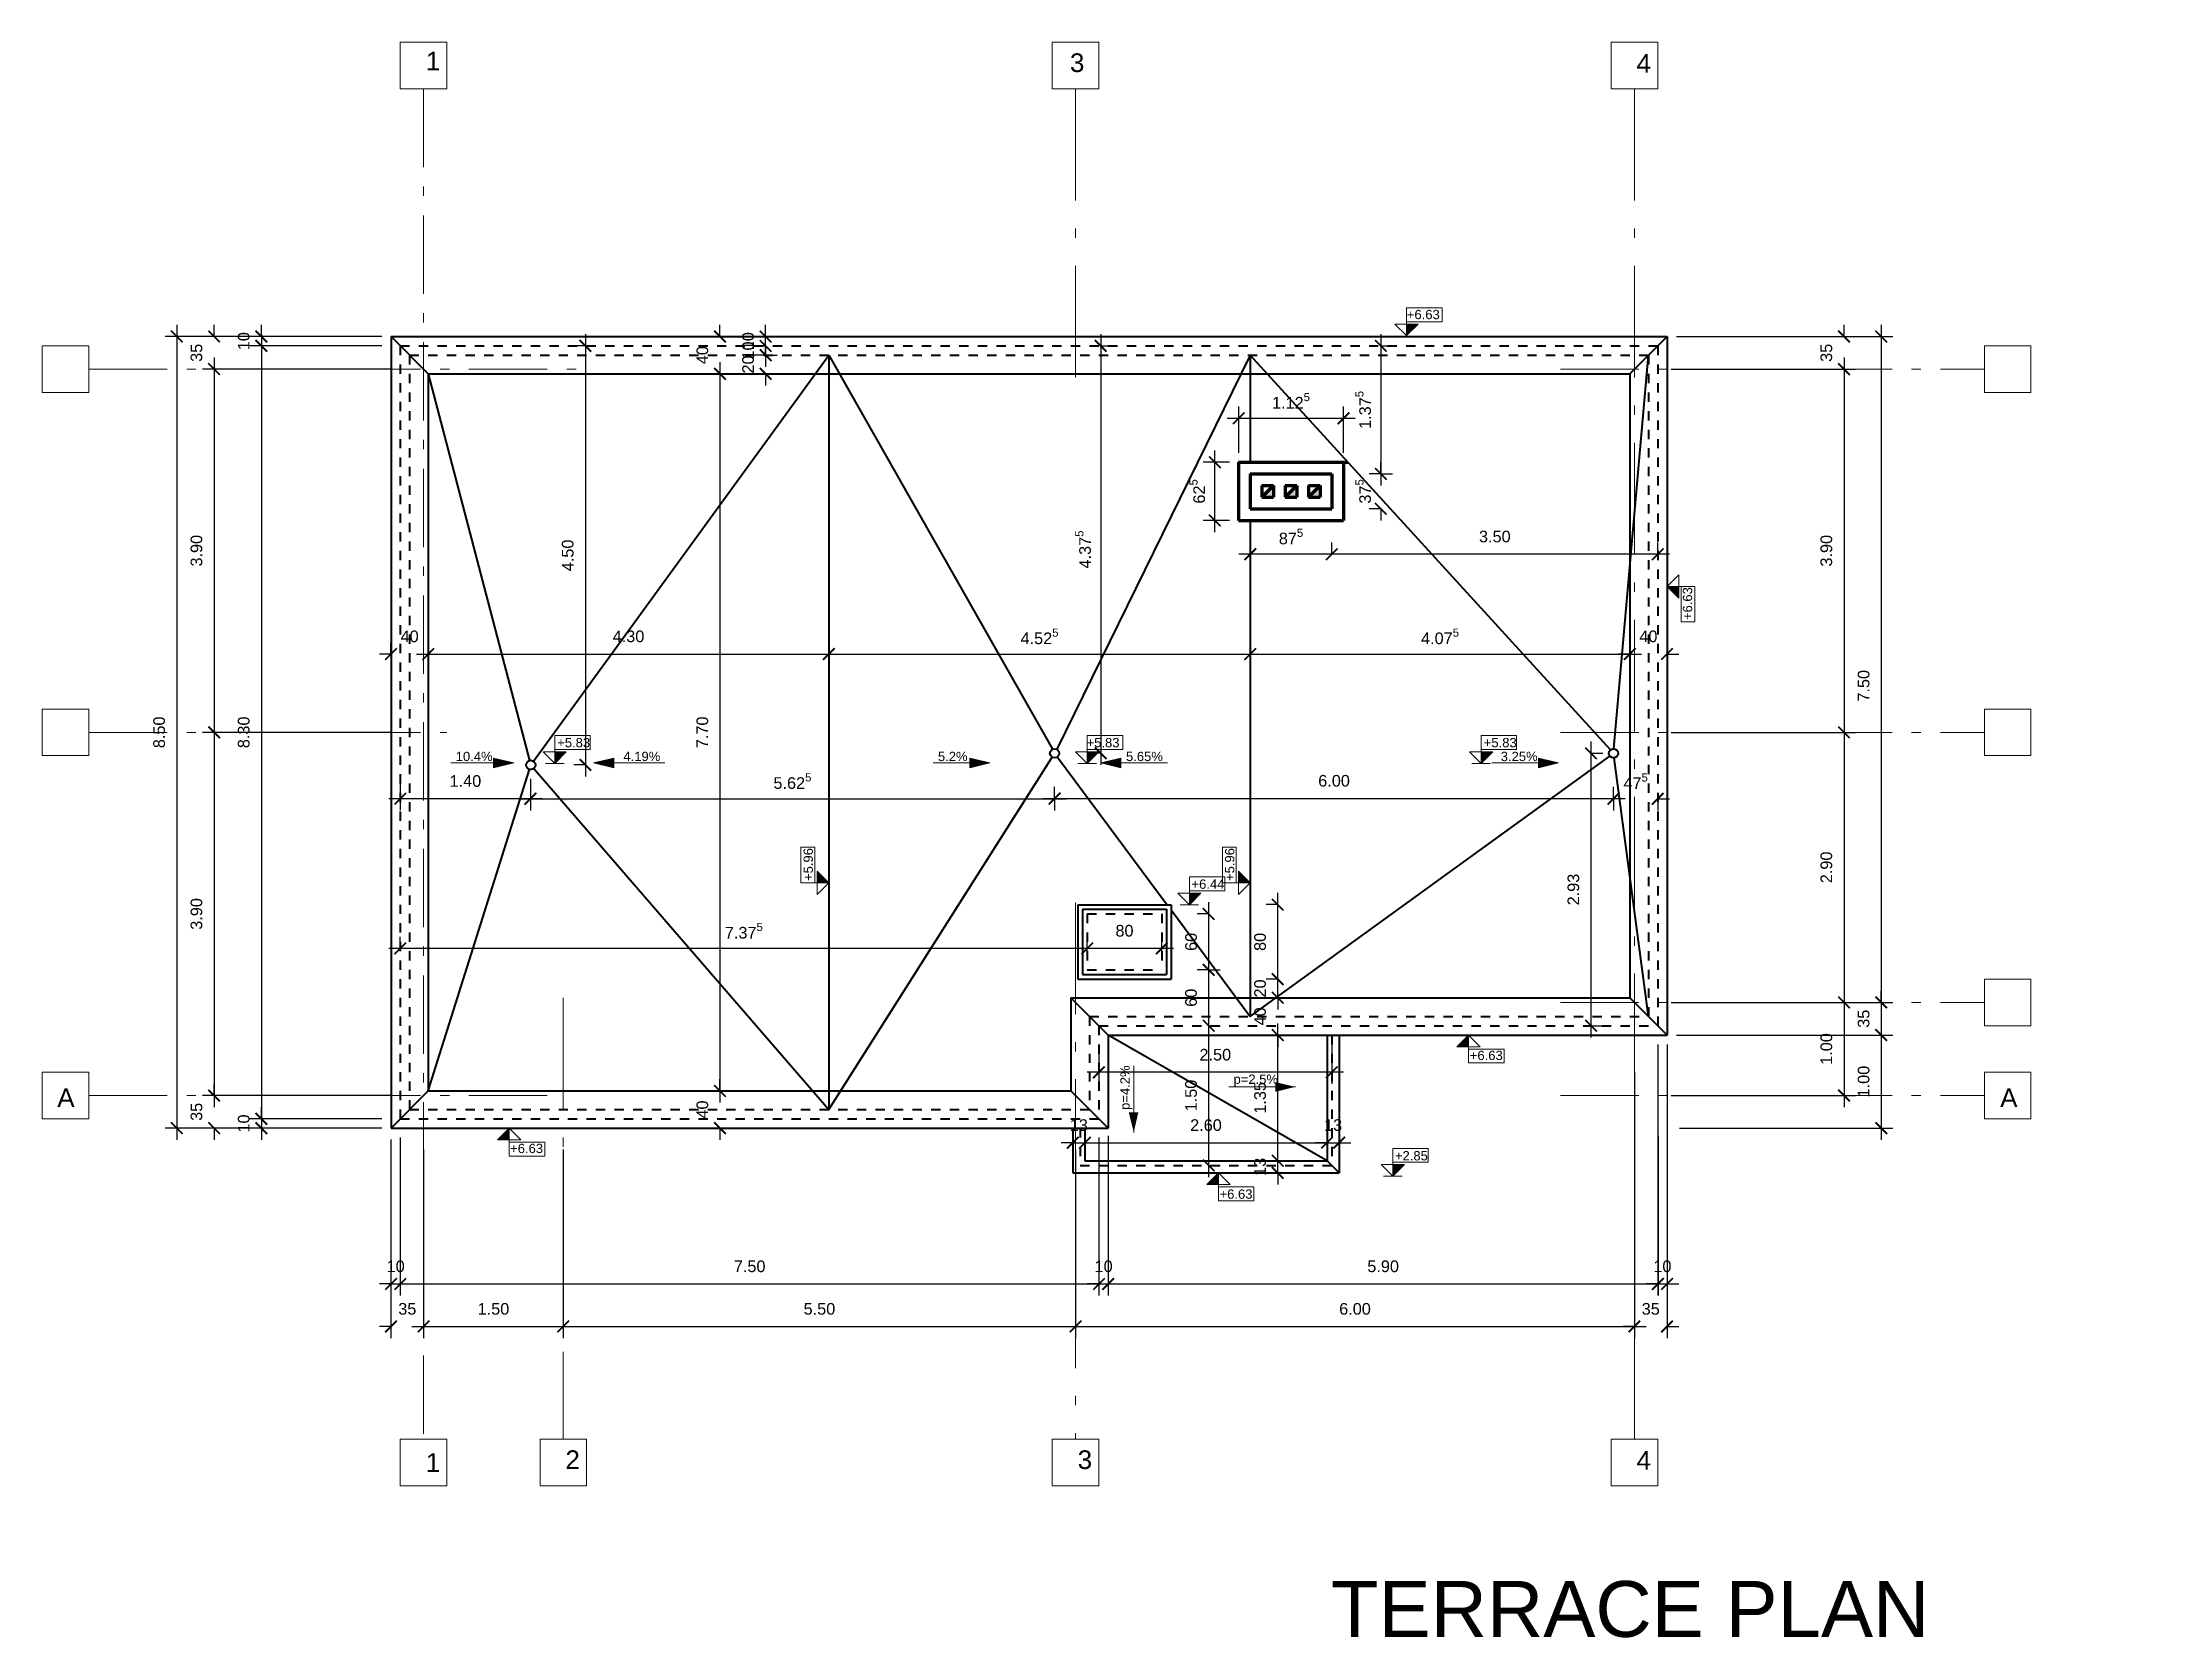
# Model space of a CAD drawing. Header units: inches. Extents: x 12.8 to 66.6, y 2.1 to 46.7.
# Drawn here: x 43.93 to 66.65, y 2.42 to 19.56 of the extents above; entities that cross this region are included whole.
import ezdxf

# ---------------------------------------------------------------- set-up
doc = ezdxf.new("R2010")
doc.units = ezdxf.units.IN
doc.header["$MEASUREMENT"] = 0
doc.linetypes.add('ACAD_ISO02W100', pattern=[15, 12, -3])
doc.linetypes.add('ACAD_ISO10W100', pattern=[18, 12, -3, 0, -3])
for name, color, linetype, lineweight in [('axes', 40, 'ACAD_ISO10W100', 20), ('cote', 252, 'Continuous', 20), ('ext terrace lines', 140, 'Continuous', 40), ('terrace dashed lines', 112, 'ACAD_ISO02W100', 40), ('walls', 160, 'Continuous', 80)]:
    doc.layers.add(name, color=color, linetype=linetype, lineweight=lineweight)
doc.styles.get("Standard").update_dxf_attribs({"font": 'arial.ttf'})
doc.dimstyles.new('1_50_centimeters', dxfattribs={"dimscale": 50, "dimtxt": 0.0025, "dimasz": 0.0025, "dimexe": 0.0025, "dimexo": 0.002, "dimgap": 0.0025, "dimtad": 1, "dimdec": 0, "dimlfac": 100, "dimzin": 0, "dimdsep": 46, "dimtxsty": 'Standard', "dimblk": 'ARCHTICK', "dimcen": 0.002, "dimdle": 0.0025, "dimadec": 0, "dimazin": 0, "dimtfac": 1, "dimtdec": 0, "dimtix": 1, "dimtofl": 0, "dimtmove": 0, "dimatfit": 3, "dimldrblk": 'ARCHTICK', "dimfxl": 1, "dimfxlon": 1, "dimtolj": 1, "dimtzin": 0, "dimarcsym": 0})
doc.dimstyles.new('1_50_meters', dxfattribs={"dimscale": 50, "dimtxt": 0.0025, "dimasz": 0.0025, "dimexe": 0.0025, "dimexo": 0.002, "dimgap": 0.0025, "dimtad": 1, "dimzin": 0, "dimdsep": 46, "dimtxsty": 'Standard', "dimblk": 'ARCHTICK', "dimcen": 0.002, "dimdle": 0.0025, "dimadec": 0, "dimazin": 0, "dimtfac": 1, "dimtofl": 0, "dimtmove": 0, "dimatfit": 3, "dimldrblk": 'ARCHTICK', "dimfxl": 1, "dimfxlon": 1, "dimtolj": 1, "dimtzin": 0, "dimarcsym": 0})

msp = doc.modelspace()

# ---------------------------------------------------------------- texts
at = {"layer": 'axes', "ltscale": 0.1, "char_height": 0.2, "attachment_point": 1}
for s, insert in [('\\pxqc;1', (48.02824, 19.45316)), ('3', (54.96748, 19.43637)), ('\\pxqc;4', (61.02824, 19.4286)), ('\\pxqc;1', (48.02824, 4.40534)), ('\\pxqc;2', (49.52824, 4.43637)), ('\\pxqc;3', (55.02824, 4.43637)), ('\\pxqc;4', (61.02824, 4.4286))]:
    msp.add_mtext(s, dxfattribs=dict(at, insert=insert))
for insert in [(44.095, 8.32236), (64.95476, 8.32236)]:
    msp.add_mtext_dynamic_manual_height_columns('A', width=0.5, gutter_width=1, heights=[0.06274], dxfattribs=dict(at, insert=insert))
at = {"layer": 'cote', "ltscale": 0.1, "attachment_point": 1}
for s, width, insert, char_height in [('+6.63', 0.3841916, (58.58469, 16.68217), 0.1), ('+5.83', 0.3811142, (49.46271, 12.08561), 0.1), ('+5.83', 0.3811142, (55.14603, 12.08561), 0.1), ('+5.83', 0.3811142, (59.41061, 12.08561), 0.1), ('10.4%', 0.4462571, (48.37296, 11.9373), 0.1), ('4.19%', 0.4462571, (50.17311, 11.9373), 0.1), ('5.2%', 0.4462571, (53.55002, 11.9373), 0.1), ('5.65%', 0.4462571, (55.5692, 11.9373), 0.1), ('3.25%', 0.4462571, (59.59263, 11.9373), 0.1), ('+6.44', 0.3811142, (56.27245, 10.56621), 0.1), ('+6.63', 0.3841916, (59.26073, 8.72705), 0.1), ('p=2.5%', 0.4838851, (56.7234, 8.4719), 0.1), ('+6.63', 0.3841916, (48.95725, 7.72829), 0.1), ('+2.85', 0.3811142, (58.45668, 7.64982), 0.1), ('+6.63', 0.3841916, (56.57368, 7.23789), 0.1), ('{\\C0;TERRACE PLAN}', 9.6734279, (57.76814, 3.03339), 0.6)]:
    msp.add_mtext_dynamic_manual_height_columns(s, width=width, gutter_width=1, heights=[0], dxfattribs=dict(at, insert=insert, char_height=char_height))
at = {"layer": 'cote', "ltscale": 0.1, "char_height": 0.1, "attachment_point": 1, "rotation": 90}
for s, width, insert in [('+6.63', 0.3841916, (61.54778, 13.35149)), ('+5.96', 0.3841916, (52.10732, 10.54985)), ('+5.96', 0.3841916, (56.63262, 10.54985)), ('p=4.2%', 0.2007903, (55.50819, 8.09203))]:
    msp.add_mtext_dynamic_manual_height_columns(s, width=width, gutter_width=1, heights=[0], dxfattribs=dict(at, insert=insert))

# ---------------------------------------------------------------- blocks, each defined once
blk = doc.blocks.new('_ArchTick')
at = {"color": 0, "linetype": 'ByBlock', "const_width": 0.15}
blk.add_lwpolyline([(-0.5, -0.5), (0.5, 0.5)], dxfattribs=at)
blk = doc.blocks.new('*D282')
at = {"layer": 'cote', "color": 0, "lineweight": -2, "ltscale": 0.1, "transparency": 16777216}
for p, q in [((63.278, 16.171), (63.278, 12.021)), ((61.424, 16.046), (63.403, 16.046)), ((61.424, 12.146), (63.403, 12.146))]:
    blk.add_line(p, q, dxfattribs=at)
at = {"layer": 'Defpoints', "color": 0, "ltscale": 0.1, "transparency": 16777216}
for p in [(61.324, 16.046), (61.324, 12.146), (63.278, 12.146)]:
    blk.add_point(p, dxfattribs=at)
at = {"layer": 'cote', "color": 0, "lineweight": -2, "ltscale": 0.1, "transparency": 16777216, "xscale": 0.125, "yscale": 0.125, "zscale": 0.125}
for p, rotation in [((63.278, 16.046), 90), ((63.278, 12.146), 270)]:
    blk.add_blockref('_ArchTick', p, dxfattribs=dict(at, rotation=rotation))
at = {"layer": 'cote', "color": 0, "ltscale": 0.1, "transparency": 16777216, "insert": (63.089, 14.096), "char_height": 0.125, "attachment_point": 5, "rotation": 90}
blk.add_mtext('\\A1;3.90', dxfattribs=at)
blk = doc.blocks.new('*D283')
at = {"layer": 'cote', "color": 0, "lineweight": -2, "ltscale": 0.1, "transparency": 16777216}
for p, q in [((63.278, 12.271), (63.278, 9.121)), ((61.424, 12.146), (63.403, 12.146)), ((61.424, 9.246), (63.403, 9.246))]:
    blk.add_line(p, q, dxfattribs=at)
at = {"layer": 'Defpoints', "color": 0, "ltscale": 0.1, "transparency": 16777216}
for p in [(61.324, 12.146), (61.324, 9.246), (63.278, 9.246)]:
    blk.add_point(p, dxfattribs=at)
at = {"layer": 'cote', "color": 0, "lineweight": -2, "ltscale": 0.1, "transparency": 16777216, "xscale": 0.125, "yscale": 0.125, "zscale": 0.125}
for p, rotation in [((63.278, 12.146), 90), ((63.278, 9.246), 270)]:
    blk.add_blockref('_ArchTick', p, dxfattribs=dict(at, rotation=rotation))
at = {"layer": 'cote', "color": 0, "ltscale": 0.1, "transparency": 16777216, "insert": (63.089, 10.696), "char_height": 0.125, "attachment_point": 5, "rotation": 90}
blk.add_mtext('\\A1;2.90', dxfattribs=at)
blk = doc.blocks.new('*D284')
at = {"layer": 'cote', "color": 0, "lineweight": -2, "ltscale": 0.1, "transparency": 16777216}
for p, q in [((63.278, 9.371), (63.278, 8.121)), ((61.424, 9.246), (63.403, 9.246)), ((61.424, 8.246), (63.403, 8.246))]:
    blk.add_line(p, q, dxfattribs=at)
at = {"layer": 'Defpoints', "color": 0, "ltscale": 0.1, "transparency": 16777216}
for p in [(61.324, 9.246), (61.324, 8.246), (63.278, 8.246)]:
    blk.add_point(p, dxfattribs=at)
at = {"layer": 'cote', "color": 0, "lineweight": -2, "ltscale": 0.1, "transparency": 16777216, "xscale": 0.125, "yscale": 0.125, "zscale": 0.125}
for p, rotation in [((63.278, 9.246), 90), ((63.278, 8.246), 270)]:
    blk.add_blockref('_ArchTick', p, dxfattribs=dict(at, rotation=rotation))
at = {"layer": 'cote', "color": 0, "ltscale": 0.1, "transparency": 16777216, "insert": (63.089, 8.746), "char_height": 0.125, "attachment_point": 5, "rotation": 90}
blk.add_mtext('\\A1;1.00', dxfattribs=at)
blk = doc.blocks.new('*D296')
at = {"layer": 'cote', "color": 0, "lineweight": -2, "ltscale": 0.1, "transparency": 16777216}
for p, q in [((48.028, 7.667), (48.028, 5.642)), ((49.528, 7.667), (49.528, 5.642)), ((47.903, 5.767), (49.653, 5.767))]:
    blk.add_line(p, q, dxfattribs=at)
at = {"layer": 'Defpoints', "color": 0, "ltscale": 0.1, "transparency": 16777216}
for p in [(48.028, 7.767), (49.528, 7.767), (49.528, 5.767)]:
    blk.add_point(p, dxfattribs=at)
at = {"layer": 'cote', "color": 0, "lineweight": -2, "ltscale": 0.1, "transparency": 16777216, "xscale": 0.125, "yscale": 0.125, "zscale": 0.125, "rotation": 180}
blk.add_blockref('_ArchTick', (48.028, 5.767), dxfattribs=at)
at = {"layer": 'cote', "color": 0, "lineweight": -2, "ltscale": 0.1, "transparency": 16777216, "xscale": 0.125, "yscale": 0.125, "zscale": 0.125}
blk.add_blockref('_ArchTick', (49.528, 5.767), dxfattribs=at)
at = {"layer": 'cote', "color": 0, "ltscale": 0.1, "transparency": 16777216, "insert": (48.778, 5.955), "char_height": 0.125, "attachment_point": 5}
blk.add_mtext('\\A1;1.50', dxfattribs=at)
blk = doc.blocks.new('*D297')
at = {"layer": 'cote', "color": 0, "lineweight": -2, "ltscale": 0.1, "transparency": 16777216}
for p, q in [((49.528, 7.664), (49.528, 5.642)), ((55.028, 7.664), (55.028, 5.642)), ((49.403, 5.767), (55.153, 5.767))]:
    blk.add_line(p, q, dxfattribs=at)
at = {"layer": 'Defpoints', "color": 0, "ltscale": 0.1, "transparency": 16777216}
for p in [(49.528, 7.764), (55.028, 7.764), (55.028, 5.767)]:
    blk.add_point(p, dxfattribs=at)
at = {"layer": 'cote', "color": 0, "lineweight": -2, "ltscale": 0.1, "transparency": 16777216, "xscale": 0.125, "yscale": 0.125, "zscale": 0.125, "rotation": 180}
blk.add_blockref('_ArchTick', (49.528, 5.767), dxfattribs=at)
at = {"layer": 'cote', "color": 0, "lineweight": -2, "ltscale": 0.1, "transparency": 16777216, "xscale": 0.125, "yscale": 0.125, "zscale": 0.125}
blk.add_blockref('_ArchTick', (55.028, 5.767), dxfattribs=at)
at = {"layer": 'cote', "color": 0, "ltscale": 0.1, "transparency": 16777216, "insert": (52.278, 5.955), "char_height": 0.125, "attachment_point": 5}
blk.add_mtext('\\A1;5.50', dxfattribs=at)
blk = doc.blocks.new('*D298')
at = {"layer": 'cote', "color": 0, "lineweight": -2, "ltscale": 0.1, "transparency": 16777216}
for p, q in [((55.028, 7.467), (55.028, 5.642)), ((61.028, 7.467), (61.028, 5.642)), ((54.903, 5.767), (61.153, 5.767))]:
    blk.add_line(p, q, dxfattribs=at)
at = {"layer": 'Defpoints', "color": 0, "ltscale": 0.1, "transparency": 16777216}
for p in [(55.028, 7.567), (61.028, 7.567), (61.028, 5.767)]:
    blk.add_point(p, dxfattribs=at)
at = {"layer": 'cote', "color": 0, "lineweight": -2, "ltscale": 0.1, "transparency": 16777216, "xscale": 0.125, "yscale": 0.125, "zscale": 0.125, "rotation": 180}
blk.add_blockref('_ArchTick', (55.028, 5.767), dxfattribs=at)
at = {"layer": 'cote', "color": 0, "lineweight": -2, "ltscale": 0.1, "transparency": 16777216, "xscale": 0.125, "yscale": 0.125, "zscale": 0.125}
blk.add_blockref('_ArchTick', (61.028, 5.767), dxfattribs=at)
at = {"layer": 'cote', "color": 0, "ltscale": 0.1, "transparency": 16777216, "insert": (58.028, 5.955), "char_height": 0.125, "attachment_point": 5}
blk.add_mtext('\\A1;6.00', dxfattribs=at)
blk = doc.blocks.new('*D309')
at = {"layer": 'cote', "color": 0, "lineweight": -2, "ltscale": 0.1, "transparency": 16777216}
for p, q in [((45.779, 16.171), (45.779, 12.021)), ((47.678, 16.046), (45.654, 16.046)), ((47.678, 12.146), (45.654, 12.146))]:
    blk.add_line(p, q, dxfattribs=at)
at = {"layer": 'Defpoints', "color": 0, "ltscale": 0.1, "transparency": 16777216}
for p in [(47.778, 16.046), (45.779, 12.146), (47.778, 12.146)]:
    blk.add_point(p, dxfattribs=at)
at = {"layer": 'cote', "color": 0, "lineweight": -2, "ltscale": 0.1, "transparency": 16777216, "xscale": 0.125, "yscale": 0.125, "zscale": 0.125}
for p, rotation in [((45.779, 16.046), 90), ((45.779, 12.146), 270)]:
    blk.add_blockref('_ArchTick', p, dxfattribs=dict(at, rotation=rotation))
at = {"layer": 'cote', "color": 0, "ltscale": 0.1, "transparency": 16777216, "insert": (45.59, 14.096), "char_height": 0.125, "attachment_point": 5, "rotation": 90}
blk.add_mtext('\\A1;3.90', dxfattribs=at)
blk = doc.blocks.new('*D229')
at = {"layer": 'cote', "color": 0, "lineweight": -2, "ltscale": 0.1, "transparency": 16777216}
for p, q in [((45.779, 12.271), (45.779, 8.121)), ((47.671, 12.146), (45.654, 12.146)), ((47.671, 8.246), (45.654, 8.246))]:
    blk.add_line(p, q, dxfattribs=at)
at = {"layer": 'Defpoints', "color": 0, "ltscale": 0.1, "transparency": 16777216}
for p in [(47.771, 12.146), (45.779, 8.246), (47.771, 8.246)]:
    blk.add_point(p, dxfattribs=at)
at = {"layer": 'cote', "color": 0, "lineweight": -2, "ltscale": 0.1, "transparency": 16777216, "xscale": 0.125, "yscale": 0.125, "zscale": 0.125}
for p, rotation in [((45.779, 12.146), 90), ((45.779, 8.246), 270)]:
    blk.add_blockref('_ArchTick', p, dxfattribs=dict(at, rotation=rotation))
at = {"layer": 'cote', "color": 0, "ltscale": 0.1, "transparency": 16777216, "insert": (45.59, 10.196), "char_height": 0.125, "attachment_point": 5, "rotation": 90}
blk.add_mtext('\\A1;3.90', dxfattribs=at)
blk = doc.blocks.new('*D331')
at = {"layer": 'cote', "color": 0, "lineweight": -2, "ltscale": 0.1, "transparency": 16777216}
for p, q in [((47.578, 16.396), (45.253, 16.396)), ((45.378, 16.521), (45.378, 7.771)), ((47.578, 7.896), (45.253, 7.896))]:
    blk.add_line(p, q, dxfattribs=at)
at = {"layer": 'Defpoints', "color": 0, "ltscale": 0.1, "transparency": 16777216}
for p in [(47.678, 16.396), (45.378, 7.896), (47.678, 7.896)]:
    blk.add_point(p, dxfattribs=at)
at = {"layer": 'cote', "color": 0, "lineweight": -2, "ltscale": 0.1, "transparency": 16777216, "xscale": 0.125, "yscale": 0.125, "zscale": 0.125}
for p, rotation in [((45.378, 16.396), 90), ((45.378, 7.896), 270)]:
    blk.add_blockref('_ArchTick', p, dxfattribs=dict(at, rotation=rotation))
at = {"layer": 'cote', "color": 0, "ltscale": 0.1, "transparency": 16777216, "insert": (45.189, 12.146), "char_height": 0.125, "attachment_point": 5, "rotation": 90}
blk.add_mtext('\\A1;8.50', dxfattribs=at)
blk = doc.blocks.new('*D332')
at = {"layer": 'cote', "color": 0, "lineweight": -2, "ltscale": 0.1, "transparency": 16777216}
for p, q in [((61.478, 16.396), (63.803, 16.396)), ((63.678, 16.521), (63.678, 8.771)), ((61.478, 8.896), (63.803, 8.896))]:
    blk.add_line(p, q, dxfattribs=at)
at = {"layer": 'Defpoints', "color": 0, "ltscale": 0.1, "transparency": 16777216}
for p in [(61.378, 16.396), (61.378, 8.896), (63.678, 8.896)]:
    blk.add_point(p, dxfattribs=at)
at = {"layer": 'cote', "color": 0, "lineweight": -2, "ltscale": 0.1, "transparency": 16777216, "xscale": 0.125, "yscale": 0.125, "zscale": 0.125}
for p, rotation in [((63.678, 16.396), 90), ((63.678, 8.896), 270)]:
    blk.add_blockref('_ArchTick', p, dxfattribs=dict(at, rotation=rotation))
at = {"layer": 'cote', "color": 0, "ltscale": 0.1, "transparency": 16777216, "insert": (63.489, 12.646), "char_height": 0.125, "attachment_point": 5, "rotation": 90}
blk.add_mtext('\\A1;7.50', dxfattribs=at)
blk = doc.blocks.new('*D333')
at = {"layer": 'cote', "color": 0, "lineweight": -2, "ltscale": 0.1, "transparency": 16777216}
for p, q in [((61.511, 8.896), (63.803, 8.896)), ((63.678, 9.021), (63.678, 7.771)), ((61.511, 7.896), (63.803, 7.896))]:
    blk.add_line(p, q, dxfattribs=at)
at = {"layer": 'Defpoints', "color": 0, "ltscale": 0.1, "transparency": 16777216}
for p in [(61.411, 8.896), (61.411, 7.896), (63.678, 7.896)]:
    blk.add_point(p, dxfattribs=at)
at = {"layer": 'cote', "color": 0, "lineweight": -2, "ltscale": 0.1, "transparency": 16777216, "xscale": 0.125, "yscale": 0.125, "zscale": 0.125}
for p, rotation in [((63.678, 8.896), 90), ((63.678, 7.896), 270)]:
    blk.add_blockref('_ArchTick', p, dxfattribs=dict(at, rotation=rotation))
at = {"layer": 'cote', "color": 0, "ltscale": 0.1, "transparency": 16777216, "insert": (63.489, 8.396), "char_height": 0.125, "attachment_point": 5, "rotation": 90}
blk.add_mtext('\\A1;1.00', dxfattribs=at)
blk = doc.blocks.new('*D334')
at = {"layer": 'cote', "color": 0, "lineweight": -2, "ltscale": 0.1, "transparency": 16777216}
for p, q in [((61.478, 16.396), (63.403, 16.396)), ((63.278, 16.396), (63.278, 16.521)), ((61.478, 16.046), (63.403, 16.046)), ((63.278, 16.046), (63.278, 15.921))]:
    blk.add_line(p, q, dxfattribs=at)
at = {"layer": 'Defpoints', "color": 0, "ltscale": 0.1, "transparency": 16777216}
for p in [(61.378, 16.396), (61.378, 16.046), (63.278, 16.046)]:
    blk.add_point(p, dxfattribs=at)
at = {"layer": 'cote', "color": 0, "lineweight": -2, "ltscale": 0.1, "transparency": 16777216, "xscale": 0.125, "yscale": 0.125, "zscale": 0.125}
for p, rotation in [((63.278, 16.396), 270), ((63.278, 16.046), 90)]:
    blk.add_blockref('_ArchTick', p, dxfattribs=dict(at, rotation=rotation))
at = {"layer": 'cote', "color": 0, "ltscale": 0.1, "transparency": 16777216, "insert": (63.089, 16.221), "char_height": 0.125, "attachment_point": 5, "rotation": 90}
blk.add_mtext('\\A1;35', dxfattribs=at)
blk = doc.blocks.new('*D335')
at = {"layer": 'cote', "color": 0, "lineweight": -2, "ltscale": 0.1, "transparency": 16777216}
for p, q in [((63.678, 9.246), (63.678, 9.371)), ((61.478, 9.246), (63.803, 9.246)), ((61.478, 8.896), (63.803, 8.896)), ((63.678, 8.896), (63.678, 8.771))]:
    blk.add_line(p, q, dxfattribs=at)
at = {"layer": 'Defpoints', "color": 0, "ltscale": 0.1, "transparency": 16777216}
for p in [(61.378, 9.246), (61.378, 8.896), (63.678, 8.896)]:
    blk.add_point(p, dxfattribs=at)
at = {"layer": 'cote', "color": 0, "lineweight": -2, "ltscale": 0.1, "transparency": 16777216, "xscale": 0.125, "yscale": 0.125, "zscale": 0.125}
for p, rotation in [((63.678, 9.246), 270), ((63.678, 8.896), 90)]:
    blk.add_blockref('_ArchTick', p, dxfattribs=dict(at, rotation=rotation))
at = {"layer": 'cote', "color": 0, "ltscale": 0.1, "transparency": 16777216, "insert": (63.489, 9.071), "char_height": 0.125, "attachment_point": 5, "rotation": 90}
blk.add_mtext('\\A1;35', dxfattribs=at)
blk = doc.blocks.new('*D336')
at = {"layer": 'cote', "color": 0, "lineweight": -2, "ltscale": 0.1, "transparency": 16777216}
for p, q in [((47.678, 7.496), (47.678, 5.642)), ((48.028, 7.496), (48.028, 5.642)), ((47.678, 5.767), (47.553, 5.767)), ((48.028, 5.767), (48.153, 5.767))]:
    blk.add_line(p, q, dxfattribs=at)
at = {"layer": 'Defpoints', "color": 0, "ltscale": 0.1, "transparency": 16777216}
for p in [(47.678, 7.596), (48.028, 7.596), (47.678, 5.767)]:
    blk.add_point(p, dxfattribs=at)
at = {"layer": 'cote', "color": 0, "lineweight": -2, "ltscale": 0.1, "transparency": 16777216, "xscale": 0.125, "yscale": 0.125, "zscale": 0.125}
blk.add_blockref('_ArchTick', (47.678, 5.767), dxfattribs=at)
at = {"layer": 'cote', "color": 0, "lineweight": -2, "ltscale": 0.1, "transparency": 16777216, "xscale": 0.125, "yscale": 0.125, "zscale": 0.125, "rotation": 180}
blk.add_blockref('_ArchTick', (48.028, 5.767), dxfattribs=at)
at = {"layer": 'cote', "color": 0, "ltscale": 0.1, "transparency": 16777216, "insert": (47.853, 5.955), "char_height": 0.125, "attachment_point": 5}
blk.add_mtext('\\A1;35', dxfattribs=at)
blk = doc.blocks.new('*D337')
at = {"layer": 'cote', "color": 0, "lineweight": -2, "ltscale": 0.1, "transparency": 16777216}
for p, q in [((61.028, 8.496), (61.028, 5.642)), ((61.378, 8.496), (61.378, 5.642)), ((61.028, 5.767), (60.903, 5.767)), ((61.378, 5.767), (61.503, 5.767))]:
    blk.add_line(p, q, dxfattribs=at)
at = {"layer": 'Defpoints', "color": 0, "ltscale": 0.1, "transparency": 16777216}
for p in [(61.028, 8.596), (61.378, 8.596), (61.378, 5.767)]:
    blk.add_point(p, dxfattribs=at)
at = {"layer": 'cote', "color": 0, "lineweight": -2, "ltscale": 0.1, "transparency": 16777216, "xscale": 0.125, "yscale": 0.125, "zscale": 0.125}
blk.add_blockref('_ArchTick', (61.028, 5.767), dxfattribs=at)
at = {"layer": 'cote', "color": 0, "lineweight": -2, "ltscale": 0.1, "transparency": 16777216, "xscale": 0.125, "yscale": 0.125, "zscale": 0.125, "rotation": 180}
blk.add_blockref('_ArchTick', (61.378, 5.767), dxfattribs=at)
at = {"layer": 'cote', "color": 0, "ltscale": 0.1, "transparency": 16777216, "insert": (61.203, 5.955), "char_height": 0.125, "attachment_point": 5}
blk.add_mtext('\\A1;35', dxfattribs=at)
blk = doc.blocks.new('*D340')
at = {"layer": 'cote', "color": 0, "lineweight": -2, "ltscale": 0.1, "transparency": 16777216}
for p, q in [((47.678, 7.775), (47.678, 6.098)), ((47.778, 7.775), (47.778, 6.098)), ((47.678, 6.223), (47.553, 6.223)), ((47.778, 6.223), (47.903, 6.223))]:
    blk.add_line(p, q, dxfattribs=at)
at = {"layer": 'Defpoints', "color": 0, "ltscale": 0.1, "transparency": 16777216}
for p in [(47.678, 7.875), (47.778, 7.875), (47.778, 6.223)]:
    blk.add_point(p, dxfattribs=at)
at = {"layer": 'cote', "color": 0, "lineweight": -2, "ltscale": 0.1, "transparency": 16777216, "xscale": 0.125, "yscale": 0.125, "zscale": 0.125}
blk.add_blockref('_ArchTick', (47.678, 6.223), dxfattribs=at)
at = {"layer": 'cote', "color": 0, "lineweight": -2, "ltscale": 0.1, "transparency": 16777216, "xscale": 0.125, "yscale": 0.125, "zscale": 0.125, "rotation": 180}
blk.add_blockref('_ArchTick', (47.778, 6.223), dxfattribs=at)
at = {"layer": 'cote', "color": 0, "ltscale": 0.1, "transparency": 16777216, "insert": (47.728, 6.412), "char_height": 0.125, "attachment_point": 5}
blk.add_mtext('\\A1;10', dxfattribs=at)
blk = doc.blocks.new('*D341')
at = {"layer": 'cote', "color": 0, "lineweight": -2, "ltscale": 0.1, "transparency": 16777216}
for p, q in [((47.778, 7.796), (47.778, 6.098)), ((55.279, 7.796), (55.279, 6.098)), ((47.653, 6.223), (55.404, 6.223))]:
    blk.add_line(p, q, dxfattribs=at)
at = {"layer": 'Defpoints', "color": 0, "ltscale": 0.1, "transparency": 16777216}
for p in [(47.778, 7.896), (55.279, 7.896), (55.279, 6.223)]:
    blk.add_point(p, dxfattribs=at)
at = {"layer": 'cote', "color": 0, "lineweight": -2, "ltscale": 0.1, "transparency": 16777216, "xscale": 0.125, "yscale": 0.125, "zscale": 0.125, "rotation": 180}
blk.add_blockref('_ArchTick', (47.778, 6.223), dxfattribs=at)
at = {"layer": 'cote', "color": 0, "lineweight": -2, "ltscale": 0.1, "transparency": 16777216, "xscale": 0.125, "yscale": 0.125, "zscale": 0.125}
blk.add_blockref('_ArchTick', (55.279, 6.223), dxfattribs=at)
at = {"layer": 'cote', "color": 0, "ltscale": 0.1, "transparency": 16777216, "insert": (51.529, 6.412), "char_height": 0.125, "attachment_point": 5}
blk.add_mtext('\\A1;7.50', dxfattribs=at)
blk = doc.blocks.new('*D342')
at = {"layer": 'cote', "color": 0, "lineweight": -2, "ltscale": 0.1, "transparency": 16777216}
for p, q in [((55.279, 7.783), (55.279, 6.098)), ((55.378, 7.783), (55.378, 6.098)), ((55.279, 6.223), (55.154, 6.223)), ((55.378, 6.223), (55.503, 6.223))]:
    blk.add_line(p, q, dxfattribs=at)
at = {"layer": 'Defpoints', "color": 0, "ltscale": 0.1, "transparency": 16777216}
for p in [(55.279, 7.883), (55.378, 7.883), (55.378, 6.223)]:
    blk.add_point(p, dxfattribs=at)
at = {"layer": 'cote', "color": 0, "lineweight": -2, "ltscale": 0.1, "transparency": 16777216, "xscale": 0.125, "yscale": 0.125, "zscale": 0.125}
blk.add_blockref('_ArchTick', (55.279, 6.223), dxfattribs=at)
at = {"layer": 'cote', "color": 0, "lineweight": -2, "ltscale": 0.1, "transparency": 16777216, "xscale": 0.125, "yscale": 0.125, "zscale": 0.125, "rotation": 180}
blk.add_blockref('_ArchTick', (55.378, 6.223), dxfattribs=at)
at = {"layer": 'cote', "color": 0, "ltscale": 0.1, "transparency": 16777216, "insert": (55.329, 6.412), "char_height": 0.125, "attachment_point": 5}
blk.add_mtext('\\A1;10', dxfattribs=at)
blk = doc.blocks.new('*D343')
at = {"layer": 'cote', "color": 0, "lineweight": -2, "ltscale": 0.1, "transparency": 16777216}
for p, q in [((55.378, 7.815), (55.378, 6.098)), ((61.281, 7.815), (61.281, 6.098)), ((55.253, 6.223), (61.406, 6.223))]:
    blk.add_line(p, q, dxfattribs=at)
at = {"layer": 'Defpoints', "color": 0, "ltscale": 0.1, "transparency": 16777216}
for p in [(55.378, 7.915), (61.281, 7.915), (61.281, 6.223)]:
    blk.add_point(p, dxfattribs=at)
at = {"layer": 'cote', "color": 0, "lineweight": -2, "ltscale": 0.1, "transparency": 16777216, "xscale": 0.125, "yscale": 0.125, "zscale": 0.125, "rotation": 180}
blk.add_blockref('_ArchTick', (55.378, 6.223), dxfattribs=at)
at = {"layer": 'cote', "color": 0, "lineweight": -2, "ltscale": 0.1, "transparency": 16777216, "xscale": 0.125, "yscale": 0.125, "zscale": 0.125}
blk.add_blockref('_ArchTick', (61.281, 6.223), dxfattribs=at)
at = {"layer": 'cote', "color": 0, "ltscale": 0.1, "transparency": 16777216, "insert": (58.33, 6.412), "char_height": 0.125, "attachment_point": 5}
blk.add_mtext('\\A1;5.90', dxfattribs=at)
blk = doc.blocks.new('*D345')
at = {"layer": 'cote', "color": 0, "lineweight": -2, "ltscale": 0.1, "transparency": 16777216}
for p, q in [((61.278, 8.796), (61.278, 6.098)), ((61.378, 8.796), (61.378, 6.098)), ((61.278, 6.223), (61.153, 6.223)), ((61.378, 6.223), (61.503, 6.223))]:
    blk.add_line(p, q, dxfattribs=at)
at = {"layer": 'Defpoints', "color": 0, "ltscale": 0.1, "transparency": 16777216}
for p in [(61.278, 8.896), (61.378, 8.896), (61.378, 6.223)]:
    blk.add_point(p, dxfattribs=at)
at = {"layer": 'cote', "color": 0, "lineweight": -2, "ltscale": 0.1, "transparency": 16777216, "xscale": 0.125, "yscale": 0.125, "zscale": 0.125}
blk.add_blockref('_ArchTick', (61.278, 6.223), dxfattribs=at)
at = {"layer": 'cote', "color": 0, "lineweight": -2, "ltscale": 0.1, "transparency": 16777216, "xscale": 0.125, "yscale": 0.125, "zscale": 0.125, "rotation": 180}
blk.add_blockref('_ArchTick', (61.378, 6.223), dxfattribs=at)
at = {"layer": 'cote', "color": 0, "ltscale": 0.1, "transparency": 16777216, "insert": (61.328, 6.412), "char_height": 0.125, "attachment_point": 5}
blk.add_mtext('\\A1;10', dxfattribs=at)
blk = doc.blocks.new('*D346')
at = {"layer": 'cote', "color": 0, "lineweight": -2, "ltscale": 0.1, "transparency": 16777216}
for p, q in [((51.21, 16.396), (51.085, 16.396)), ((51.21, 16.396), (51.21, 16.521)), ((51.21, 15.996), (51.085, 15.996)), ((51.21, 15.996), (51.21, 15.871))]:
    blk.add_line(p, q, dxfattribs=at)
at = {"layer": 'Defpoints', "color": 0, "ltscale": 0.1, "transparency": 16777216}
for p in [(51.21, 16.396), (51.21, 15.996), (51.21, 15.996)]:
    blk.add_point(p, dxfattribs=at)
at = {"layer": 'cote', "color": 0, "lineweight": -2, "ltscale": 0.1, "transparency": 16777216, "xscale": 0.125, "yscale": 0.125, "zscale": 0.125}
for p, rotation in [((51.21, 16.396), 270), ((51.21, 15.996), 90)]:
    blk.add_blockref('_ArchTick', p, dxfattribs=dict(at, rotation=rotation))
at = {"layer": 'cote', "color": 0, "ltscale": 0.1, "transparency": 16777216, "insert": (51.021, 16.196), "char_height": 0.125, "attachment_point": 5, "rotation": 90}
blk.add_mtext('\\A1;40', dxfattribs=at)
blk = doc.blocks.new('*D347')
at = {"layer": 'cote', "color": 0, "lineweight": -2, "ltscale": 0.1, "transparency": 16777216}
for p, q in [((51.21, 15.996), (51.085, 15.996)), ((51.21, 16.121), (51.21, 8.171)), ((51.21, 8.296), (51.335, 8.296))]:
    blk.add_line(p, q, dxfattribs=at)
at = {"layer": 'Defpoints', "color": 0, "ltscale": 0.1, "transparency": 16777216}
for p in [(51.21, 15.996), (51.21, 8.296), (51.21, 8.296)]:
    blk.add_point(p, dxfattribs=at)
at = {"layer": 'cote', "color": 0, "lineweight": -2, "ltscale": 0.1, "transparency": 16777216, "xscale": 0.125, "yscale": 0.125, "zscale": 0.125}
for p, rotation in [((51.21, 15.996), 90), ((51.21, 8.296), 270)]:
    blk.add_blockref('_ArchTick', p, dxfattribs=dict(at, rotation=rotation))
at = {"layer": 'cote', "color": 0, "ltscale": 0.1, "transparency": 16777216, "insert": (51.021, 12.146), "char_height": 0.125, "attachment_point": 5, "rotation": 90}
blk.add_mtext('\\A1;7.70', dxfattribs=at)
blk = doc.blocks.new('*D348')
at = {"layer": 'cote', "color": 0, "lineweight": -2, "ltscale": 0.1, "transparency": 16777216}
for p, q in [((51.21, 8.296), (51.21, 8.421)), ((51.21, 8.296), (51.085, 8.296)), ((51.21, 7.896), (51.085, 7.896)), ((51.21, 7.896), (51.21, 7.771))]:
    blk.add_line(p, q, dxfattribs=at)
at = {"layer": 'Defpoints', "color": 0, "ltscale": 0.1, "transparency": 16777216}
for p in [(51.21, 8.296), (51.21, 7.896), (51.21, 7.896)]:
    blk.add_point(p, dxfattribs=at)
at = {"layer": 'cote', "color": 0, "lineweight": -2, "ltscale": 0.1, "transparency": 16777216, "xscale": 0.125, "yscale": 0.125, "zscale": 0.125}
for p, rotation in [((51.21, 8.296), 270), ((51.21, 7.896), 90)]:
    blk.add_blockref('_ArchTick', p, dxfattribs=dict(at, rotation=rotation))
at = {"layer": 'cote', "color": 0, "ltscale": 0.1, "transparency": 16777216, "insert": (51.021, 8.096), "char_height": 0.125, "attachment_point": 5, "rotation": 90}
blk.add_mtext('\\A1;40', dxfattribs=at)
blk = doc.blocks.new('*D349')
at = {"layer": 'cote', "color": 0, "lineweight": -2, "ltscale": 0.1, "transparency": 16777216}
for p, q in [((51.7, 16.396), (51.575, 16.396)), ((51.7, 16.396), (51.7, 16.521)), ((51.7, 16.296), (51.575, 16.296)), ((51.7, 16.296), (51.7, 16.171))]:
    blk.add_line(p, q, dxfattribs=at)
at = {"layer": 'Defpoints', "color": 0, "ltscale": 0.1, "transparency": 16777216}
for p in [(51.7, 16.396), (51.7, 16.296), (51.7, 16.296)]:
    blk.add_point(p, dxfattribs=at)
at = {"layer": 'cote', "color": 0, "lineweight": -2, "ltscale": 0.1, "transparency": 16777216, "xscale": 0.125, "yscale": 0.125, "zscale": 0.125}
for p, rotation in [((51.7, 16.396), 270), ((51.7, 16.296), 90)]:
    blk.add_blockref('_ArchTick', p, dxfattribs=dict(at, rotation=rotation))
at = {"layer": 'cote', "color": 0, "ltscale": 0.1, "transparency": 16777216, "insert": (51.512, 16.346), "char_height": 0.125, "attachment_point": 5, "rotation": 90}
blk.add_mtext('\\A1;10', dxfattribs=at)
blk = doc.blocks.new('*D350')
at = {"layer": 'cote', "color": 0, "lineweight": -2, "ltscale": 0.1, "transparency": 16777216}
for p, q in [((51.7, 16.296), (51.7, 16.421)), ((51.7, 16.296), (51.575, 16.296)), ((51.7, 16.196), (51.575, 16.196)), ((51.7, 16.196), (51.7, 16.071))]:
    blk.add_line(p, q, dxfattribs=at)
at = {"layer": 'Defpoints', "color": 0, "ltscale": 0.1, "transparency": 16777216}
for p in [(51.7, 16.296), (51.7, 16.196), (51.7, 16.196)]:
    blk.add_point(p, dxfattribs=at)
at = {"layer": 'cote', "color": 0, "lineweight": -2, "ltscale": 0.1, "transparency": 16777216, "xscale": 0.125, "yscale": 0.125, "zscale": 0.125}
for p, rotation in [((51.7, 16.296), 270), ((51.7, 16.196), 90)]:
    blk.add_blockref('_ArchTick', p, dxfattribs=dict(at, rotation=rotation))
at = {"layer": 'cote', "color": 0, "ltscale": 0.1, "transparency": 16777216, "insert": (51.512, 16.246), "char_height": 0.125, "attachment_point": 5, "rotation": 90}
blk.add_mtext('\\A1;10', dxfattribs=at)
blk = doc.blocks.new('*D351')
at = {"layer": 'cote', "color": 0, "lineweight": -2, "ltscale": 0.1, "transparency": 16777216}
for p, q in [((51.7, 16.196), (51.7, 16.321)), ((51.7, 16.196), (51.825, 16.196)), ((51.7, 15.996), (51.575, 15.996)), ((51.7, 15.996), (51.7, 15.871))]:
    blk.add_line(p, q, dxfattribs=at)
at = {"layer": 'Defpoints', "color": 0, "ltscale": 0.1, "transparency": 16777216}
for p in [(51.7, 16.196), (51.7, 15.996), (51.7, 15.996)]:
    blk.add_point(p, dxfattribs=at)
at = {"layer": 'cote', "color": 0, "lineweight": -2, "ltscale": 0.1, "transparency": 16777216, "xscale": 0.125, "yscale": 0.125, "zscale": 0.125}
for p, rotation in [((51.7, 16.196), 270), ((51.7, 15.996), 90)]:
    blk.add_blockref('_ArchTick', p, dxfattribs=dict(at, rotation=rotation))
at = {"layer": 'cote', "color": 0, "ltscale": 0.1, "transparency": 16777216, "insert": (51.512, 16.096), "char_height": 0.125, "attachment_point": 5, "rotation": 90}
blk.add_mtext('\\A1;20', dxfattribs=at)
blk = doc.blocks.new('*D352')
at = {"layer": 'cote', "color": 0, "lineweight": -2, "ltscale": 0.1, "transparency": 16777216}
for p, q in [((47.778, 11.696), (47.778, 11.309)), ((49.176, 11.646), (49.176, 11.309)), ((47.653, 11.434), (49.301, 11.434))]:
    blk.add_line(p, q, dxfattribs=at)
at = {"layer": 'Defpoints', "color": 0, "ltscale": 0.1, "transparency": 16777216}
for p in [(47.778, 11.796), (49.176, 11.746), (49.176, 11.434)]:
    blk.add_point(p, dxfattribs=at)
at = {"layer": 'cote', "color": 0, "lineweight": -2, "ltscale": 0.1, "transparency": 16777216, "xscale": 0.125, "yscale": 0.125, "zscale": 0.125, "rotation": 180}
blk.add_blockref('_ArchTick', (47.778, 11.434), dxfattribs=at)
at = {"layer": 'cote', "color": 0, "lineweight": -2, "ltscale": 0.1, "transparency": 16777216, "xscale": 0.125, "yscale": 0.125, "zscale": 0.125}
blk.add_blockref('_ArchTick', (49.176, 11.434), dxfattribs=at)
at = {"layer": 'cote', "color": 0, "ltscale": 0.1, "transparency": 16777216, "insert": (48.477, 11.623), "char_height": 0.125, "attachment_point": 5}
blk.add_mtext('\\A1;1.40', dxfattribs=at)
blk = doc.blocks.new('*D353')
at = {"layer": 'cote', "color": 0, "lineweight": -2, "ltscale": 0.1, "transparency": 16777216}
for p, q in [((49.049, 11.433), (54.928, 11.433)), ((49.174, 11.433), (49.174, 11.308)), ((54.803, 11.433), (54.803, 11.308))]:
    blk.add_line(p, q, dxfattribs=at)
at = {"layer": 'Defpoints', "color": 0, "ltscale": 0.1, "transparency": 16777216}
for p in [(49.174, 11.434), (54.803, 11.434), (54.803, 11.433)]:
    blk.add_point(p, dxfattribs=at)
at = {"layer": 'cote', "color": 0, "lineweight": -2, "ltscale": 0.1, "transparency": 16777216, "xscale": 0.125, "yscale": 0.125, "zscale": 0.125, "rotation": 180}
blk.add_blockref('_ArchTick', (49.174, 11.433), dxfattribs=at)
at = {"layer": 'cote', "color": 0, "lineweight": -2, "ltscale": 0.1, "transparency": 16777216, "xscale": 0.125, "yscale": 0.125, "zscale": 0.125}
blk.add_blockref('_ArchTick', (54.803, 11.433), dxfattribs=at)
at = {"layer": 'cote', "color": 0, "ltscale": 0.1, "transparency": 16777216, "insert": (51.988, 11.622), "char_height": 0.125, "attachment_point": 5}
blk.add_mtext('\\A1;5.62{\\H0.7x;\\S5^ ;}', dxfattribs=at)
blk = doc.blocks.new('*D354')
at = {"layer": 'cote', "color": 0, "lineweight": -2, "ltscale": 0.1, "transparency": 16777216}
for p, q in [((54.678, 11.436), (60.928, 11.436)), ((54.803, 11.436), (54.803, 11.561)), ((60.803, 11.436), (60.803, 11.561))]:
    blk.add_line(p, q, dxfattribs=at)
at = {"layer": 'Defpoints', "color": 0, "ltscale": 0.1, "transparency": 16777216}
for p in [(54.803, 11.433), (60.803, 11.436), (60.803, 11.433)]:
    blk.add_point(p, dxfattribs=at)
at = {"layer": 'cote', "color": 0, "lineweight": -2, "ltscale": 0.1, "transparency": 16777216, "xscale": 0.125, "yscale": 0.125, "zscale": 0.125, "rotation": 180}
blk.add_blockref('_ArchTick', (54.803, 11.436), dxfattribs=at)
at = {"layer": 'cote', "color": 0, "lineweight": -2, "ltscale": 0.1, "transparency": 16777216, "xscale": 0.125, "yscale": 0.125, "zscale": 0.125}
blk.add_blockref('_ArchTick', (60.803, 11.436), dxfattribs=at)
at = {"layer": 'cote', "color": 0, "ltscale": 0.1, "transparency": 16777216, "insert": (57.803, 11.625), "char_height": 0.125, "attachment_point": 5}
blk.add_mtext('\\A1;6.00', dxfattribs=at)
blk = doc.blocks.new('*D355')
at = {"layer": 'cote', "color": 0, "lineweight": -2, "ltscale": 0.1, "transparency": 16777216}
for p, q in [((60.803, 11.433), (60.678, 11.433)), ((60.803, 11.433), (60.803, 11.308)), ((61.278, 11.433), (61.278, 11.308)), ((61.278, 11.433), (61.403, 11.433))]:
    blk.add_line(p, q, dxfattribs=at)
at = {"layer": 'Defpoints', "color": 0, "ltscale": 0.1, "transparency": 16777216}
for p in [(60.803, 11.436), (61.278, 11.436), (61.278, 11.433)]:
    blk.add_point(p, dxfattribs=at)
at = {"layer": 'cote', "color": 0, "lineweight": -2, "ltscale": 0.1, "transparency": 16777216, "xscale": 0.125, "yscale": 0.125, "zscale": 0.125}
blk.add_blockref('_ArchTick', (60.803, 11.433), dxfattribs=at)
at = {"layer": 'cote', "color": 0, "lineweight": -2, "ltscale": 0.1, "transparency": 16777216, "xscale": 0.125, "yscale": 0.125, "zscale": 0.125, "rotation": 180}
blk.add_blockref('_ArchTick', (61.278, 11.433), dxfattribs=at)
at = {"layer": 'cote', "color": 0, "ltscale": 0.1, "transparency": 16777216, "insert": (61.041, 11.621), "char_height": 0.125, "attachment_point": 5}
blk.add_mtext('\\A1;47{\\H0.7x;\\S5^ ;}', dxfattribs=at)
blk = doc.blocks.new('*D356')
at = {"layer": 'cote', "color": 0, "lineweight": -2, "ltscale": 0.1, "transparency": 16777216}
for p, q in [((47.678, 12.987), (47.553, 12.987)), ((47.678, 12.987), (47.678, 13.112)), ((48.078, 12.987), (48.078, 13.112)), ((48.078, 12.987), (48.203, 12.987))]:
    blk.add_line(p, q, dxfattribs=at)
at = {"layer": 'Defpoints', "color": 0, "ltscale": 0.1, "transparency": 16777216}
for p in [(47.678, 12.987), (48.078, 12.987), (48.078, 12.987)]:
    blk.add_point(p, dxfattribs=at)
at = {"layer": 'cote', "color": 0, "lineweight": -2, "ltscale": 0.1, "transparency": 16777216, "xscale": 0.125, "yscale": 0.125, "zscale": 0.125}
blk.add_blockref('_ArchTick', (47.678, 12.987), dxfattribs=at)
at = {"layer": 'cote', "color": 0, "lineweight": -2, "ltscale": 0.1, "transparency": 16777216, "xscale": 0.125, "yscale": 0.125, "zscale": 0.125, "rotation": 180}
blk.add_blockref('_ArchTick', (48.078, 12.987), dxfattribs=at)
at = {"layer": 'cote', "color": 0, "ltscale": 0.1, "transparency": 16777216, "insert": (47.878, 13.176), "char_height": 0.125, "attachment_point": 5}
blk.add_mtext('\\A1;40', dxfattribs=at)
blk = doc.blocks.new('*D357')
at = {"layer": 'cote', "color": 0, "lineweight": -2, "ltscale": 0.1, "transparency": 16777216}
for p, q in [((47.953, 12.987), (52.503, 12.987)), ((48.078, 12.987), (48.078, 13.112)), ((52.378, 12.987), (52.378, 13.112))]:
    blk.add_line(p, q, dxfattribs=at)
at = {"layer": 'Defpoints', "color": 0, "ltscale": 0.1, "transparency": 16777216}
for p in [(48.078, 12.987), (52.378, 12.987), (52.378, 12.987)]:
    blk.add_point(p, dxfattribs=at)
at = {"layer": 'cote', "color": 0, "lineweight": -2, "ltscale": 0.1, "transparency": 16777216, "xscale": 0.125, "yscale": 0.125, "zscale": 0.125, "rotation": 180}
blk.add_blockref('_ArchTick', (48.078, 12.987), dxfattribs=at)
at = {"layer": 'cote', "color": 0, "lineweight": -2, "ltscale": 0.1, "transparency": 16777216, "xscale": 0.125, "yscale": 0.125, "zscale": 0.125}
blk.add_blockref('_ArchTick', (52.378, 12.987), dxfattribs=at)
at = {"layer": 'cote', "color": 0, "ltscale": 0.1, "transparency": 16777216, "insert": (50.228, 13.176), "char_height": 0.125, "attachment_point": 5}
blk.add_mtext('\\A1;4.30', dxfattribs=at)
blk = doc.blocks.new('*D358')
at = {"layer": 'cote', "color": 0, "lineweight": -2, "ltscale": 0.1, "transparency": 16777216}
for p, q in [((52.253, 12.987), (57.029, 12.987)), ((52.378, 12.987), (52.378, 13.112)), ((56.904, 12.987), (56.904, 13.112))]:
    blk.add_line(p, q, dxfattribs=at)
at = {"layer": 'Defpoints', "color": 0, "ltscale": 0.1, "transparency": 16777216}
for p in [(52.378, 12.987), (56.904, 12.987), (56.904, 12.987)]:
    blk.add_point(p, dxfattribs=at)
at = {"layer": 'cote', "color": 0, "lineweight": -2, "ltscale": 0.1, "transparency": 16777216, "xscale": 0.125, "yscale": 0.125, "zscale": 0.125, "rotation": 180}
blk.add_blockref('_ArchTick', (52.378, 12.987), dxfattribs=at)
at = {"layer": 'cote', "color": 0, "lineweight": -2, "ltscale": 0.1, "transparency": 16777216, "xscale": 0.125, "yscale": 0.125, "zscale": 0.125}
blk.add_blockref('_ArchTick', (56.904, 12.987), dxfattribs=at)
at = {"layer": 'cote', "color": 0, "ltscale": 0.1, "transparency": 16777216, "insert": (54.641, 13.176), "char_height": 0.125, "attachment_point": 5}
blk.add_mtext('\\A1;4.52{\\H0.7x;\\S5^ ;}', dxfattribs=at)
blk = doc.blocks.new('*D359')
at = {"layer": 'cote', "color": 0, "lineweight": -2, "ltscale": 0.1, "transparency": 16777216}
for p, q in [((56.779, 12.987), (61.103, 12.987)), ((56.904, 12.987), (56.904, 13.112)), ((60.978, 12.987), (60.978, 13.112))]:
    blk.add_line(p, q, dxfattribs=at)
at = {"layer": 'Defpoints', "color": 0, "ltscale": 0.1, "transparency": 16777216}
for p in [(56.904, 12.987), (60.978, 12.987), (60.978, 12.987)]:
    blk.add_point(p, dxfattribs=at)
at = {"layer": 'cote', "color": 0, "lineweight": -2, "ltscale": 0.1, "transparency": 16777216, "xscale": 0.125, "yscale": 0.125, "zscale": 0.125, "rotation": 180}
blk.add_blockref('_ArchTick', (56.904, 12.987), dxfattribs=at)
at = {"layer": 'cote', "color": 0, "lineweight": -2, "ltscale": 0.1, "transparency": 16777216, "xscale": 0.125, "yscale": 0.125, "zscale": 0.125}
blk.add_blockref('_ArchTick', (60.978, 12.987), dxfattribs=at)
at = {"layer": 'cote', "color": 0, "ltscale": 0.1, "transparency": 16777216, "insert": (58.941, 13.176), "char_height": 0.125, "attachment_point": 5}
blk.add_mtext('\\A1;4.07{\\H0.7x;\\S5^ ;}', dxfattribs=at)
blk = doc.blocks.new('*D360')
at = {"layer": 'cote', "color": 0, "lineweight": -2, "ltscale": 0.1, "transparency": 16777216}
for p, q in [((60.978, 12.987), (60.853, 12.987)), ((60.978, 12.987), (60.978, 13.112)), ((61.378, 12.987), (61.378, 13.112)), ((61.378, 12.987), (61.503, 12.987))]:
    blk.add_line(p, q, dxfattribs=at)
at = {"layer": 'Defpoints', "color": 0, "ltscale": 0.1, "transparency": 16777216}
for p in [(60.978, 12.987), (61.378, 12.987), (61.378, 12.987)]:
    blk.add_point(p, dxfattribs=at)
at = {"layer": 'cote', "color": 0, "lineweight": -2, "ltscale": 0.1, "transparency": 16777216, "xscale": 0.125, "yscale": 0.125, "zscale": 0.125}
blk.add_blockref('_ArchTick', (60.978, 12.987), dxfattribs=at)
at = {"layer": 'cote', "color": 0, "lineweight": -2, "ltscale": 0.1, "transparency": 16777216, "xscale": 0.125, "yscale": 0.125, "zscale": 0.125, "rotation": 180}
blk.add_blockref('_ArchTick', (61.378, 12.987), dxfattribs=at)
at = {"layer": 'cote', "color": 0, "ltscale": 0.1, "transparency": 16777216, "insert": (61.178, 13.176), "char_height": 0.125, "attachment_point": 5}
blk.add_mtext('\\A1;40', dxfattribs=at)
blk = doc.blocks.new('*D361')
at = {"layer": 'cote', "color": 0, "lineweight": -2, "ltscale": 0.1, "transparency": 16777216}
for p, q in [((49.765, 16.421), (49.765, 11.671)), ((49.765, 16.296), (49.64, 16.296)), ((49.765, 11.796), (49.64, 11.796))]:
    blk.add_line(p, q, dxfattribs=at)
at = {"layer": 'Defpoints', "color": 0, "ltscale": 0.1, "transparency": 16777216}
for p in [(49.765, 16.296), (49.765, 11.796), (49.765, 11.796)]:
    blk.add_point(p, dxfattribs=at)
at = {"layer": 'cote', "color": 0, "lineweight": -2, "ltscale": 0.1, "transparency": 16777216, "xscale": 0.125, "yscale": 0.125, "zscale": 0.125}
for p, rotation in [((49.765, 16.296), 90), ((49.765, 11.796), 270)]:
    blk.add_blockref('_ArchTick', p, dxfattribs=dict(at, rotation=rotation))
at = {"layer": 'cote', "color": 0, "ltscale": 0.1, "transparency": 16777216, "insert": (49.576, 14.046), "char_height": 0.125, "attachment_point": 5, "rotation": 90}
blk.add_mtext('\\A1;4.50', dxfattribs=at)
blk = doc.blocks.new('*D362')
at = {"layer": 'cote', "color": 0, "lineweight": -2, "ltscale": 0.1, "transparency": 16777216}
for p, q in [((55.298, 16.421), (55.298, 11.797)), ((55.298, 16.296), (55.423, 16.296)), ((55.303, 11.922), (55.173, 11.922))]:
    blk.add_line(p, q, dxfattribs=at)
at = {"layer": 'Defpoints', "color": 0, "ltscale": 0.1, "transparency": 16777216}
for p in [(55.298, 16.296), (55.298, 11.922), (55.403, 11.922)]:
    blk.add_point(p, dxfattribs=at)
at = {"layer": 'cote', "color": 0, "lineweight": -2, "ltscale": 0.1, "transparency": 16777216, "xscale": 0.125, "yscale": 0.125, "zscale": 0.125}
for p, rotation in [((55.298, 16.296), 90), ((55.298, 11.922), 270)]:
    blk.add_blockref('_ArchTick', p, dxfattribs=dict(at, rotation=rotation))
at = {"layer": 'cote', "color": 0, "ltscale": 0.1, "transparency": 16777216, "insert": (55.109, 14.109), "char_height": 0.125, "attachment_point": 5, "rotation": 90}
blk.add_mtext('\\A1;4.37{\\H0.7x;\\S5^ ;}', dxfattribs=at)
blk = doc.blocks.new('*D363')
at = {"layer": 'cote', "color": 0, "lineweight": -2, "ltscale": 0.1, "transparency": 16777216}
for p, q in [((60.562, 8.871), (60.562, 12.046)), ((60.562, 11.921), (60.687, 11.921)), ((60.562, 8.996), (60.687, 8.996))]:
    blk.add_line(p, q, dxfattribs=at)
at = {"layer": 'Defpoints', "color": 0, "ltscale": 0.1, "transparency": 16777216}
for p in [(60.562, 11.921), (60.562, 11.921), (60.562, 8.996)]:
    blk.add_point(p, dxfattribs=at)
at = {"layer": 'cote', "color": 0, "lineweight": -2, "ltscale": 0.1, "transparency": 16777216, "xscale": 0.125, "yscale": 0.125, "zscale": 0.125}
for p, rotation in [((60.562, 11.921), 90), ((60.562, 8.996), 270)]:
    blk.add_blockref('_ArchTick', p, dxfattribs=dict(at, rotation=rotation))
at = {"layer": 'cote', "color": 0, "ltscale": 0.1, "transparency": 16777216, "insert": (60.373, 10.458), "char_height": 0.125, "attachment_point": 5, "rotation": 90}
blk.add_mtext('\\A1;2.93', dxfattribs=at)
blk = doc.blocks.new('*D364')
at = {"layer": 'cote', "color": 0, "lineweight": -2, "ltscale": 0.1, "transparency": 16777216}
for p, q in [((57.779, 14.059), (57.779, 14.184)), ((61.279, 14.059), (61.279, 14.184)), ((61.404, 14.059), (57.654, 14.059))]:
    blk.add_line(p, q, dxfattribs=at)
at = {"layer": 'Defpoints', "color": 0, "ltscale": 0.1, "transparency": 16777216}
for p in [(57.779, 14.059), (57.779, 14.059), (61.279, 14.059)]:
    blk.add_point(p, dxfattribs=at)
at = {"layer": 'cote', "color": 0, "lineweight": -2, "ltscale": 0.1, "transparency": 16777216, "xscale": 0.125, "yscale": 0.125, "zscale": 0.125, "rotation": 180}
blk.add_blockref('_ArchTick', (57.779, 14.059), dxfattribs=at)
at = {"layer": 'cote', "color": 0, "lineweight": -2, "ltscale": 0.1, "transparency": 16777216, "xscale": 0.125, "yscale": 0.125, "zscale": 0.125}
blk.add_blockref('_ArchTick', (61.279, 14.059), dxfattribs=at)
at = {"layer": 'cote', "color": 0, "ltscale": 0.1, "transparency": 16777216, "insert": (59.529, 14.248), "char_height": 0.125, "attachment_point": 5}
blk.add_mtext('\\A1;3.50', dxfattribs=at)
blk = doc.blocks.new('*D365')
at = {"layer": 'cote', "color": 0, "lineweight": -2, "ltscale": 0.1, "transparency": 16777216}
for p, q in [((56.904, 14.059), (56.904, 14.184)), ((57.779, 14.059), (57.779, 14.184)), ((57.904, 14.059), (56.779, 14.059))]:
    blk.add_line(p, q, dxfattribs=at)
at = {"layer": 'Defpoints', "color": 0, "ltscale": 0.1, "transparency": 16777216}
for p in [(56.904, 14.059), (56.904, 14.059), (57.779, 14.059)]:
    blk.add_point(p, dxfattribs=at)
at = {"layer": 'cote', "color": 0, "lineweight": -2, "ltscale": 0.1, "transparency": 16777216, "xscale": 0.125, "yscale": 0.125, "zscale": 0.125, "rotation": 180}
blk.add_blockref('_ArchTick', (56.904, 14.059), dxfattribs=at)
at = {"layer": 'cote', "color": 0, "lineweight": -2, "ltscale": 0.1, "transparency": 16777216, "xscale": 0.125, "yscale": 0.125, "zscale": 0.125}
blk.add_blockref('_ArchTick', (57.779, 14.059), dxfattribs=at)
at = {"layer": 'cote', "color": 0, "ltscale": 0.1, "transparency": 16777216, "insert": (57.341, 14.248), "char_height": 0.125, "attachment_point": 5}
blk.add_mtext('\\A1;87{\\H0.7x;\\S5^ ;}', dxfattribs=at)
blk = doc.blocks.new('*D366')
at = {"layer": 'cote', "color": 0, "lineweight": -2, "ltscale": 0.1, "transparency": 16777216}
for p, q in [((58.305, 16.421), (58.305, 14.796)), ((58.305, 16.296), (58.43, 16.296)), ((58.305, 14.921), (58.43, 14.921))]:
    blk.add_line(p, q, dxfattribs=at)
at = {"layer": 'Defpoints', "color": 0, "ltscale": 0.1, "transparency": 16777216}
for p in [(58.305, 16.296), (58.305, 14.921), (58.305, 14.921)]:
    blk.add_point(p, dxfattribs=at)
at = {"layer": 'cote', "color": 0, "lineweight": -2, "ltscale": 0.1, "transparency": 16777216, "xscale": 0.125, "yscale": 0.125, "zscale": 0.125}
for p, rotation in [((58.305, 16.296), 90), ((58.305, 14.921), 270)]:
    blk.add_blockref('_ArchTick', p, dxfattribs=dict(at, rotation=rotation))
at = {"layer": 'cote', "color": 0, "ltscale": 0.1, "transparency": 16777216, "insert": (58.116, 15.608), "char_height": 0.125, "attachment_point": 5, "rotation": 90}
blk.add_mtext('\\A1;1.37{\\H0.7x;\\S5^ ;}', dxfattribs=at)
blk = doc.blocks.new('*D367')
at = {"layer": 'cote', "color": 0, "lineweight": -2, "ltscale": 0.1, "transparency": 16777216}
for p, q in [((58.305, 14.921), (58.305, 15.046)), ((58.305, 14.921), (58.18, 14.921)), ((58.305, 14.546), (58.18, 14.546)), ((58.305, 14.546), (58.305, 14.421))]:
    blk.add_line(p, q, dxfattribs=at)
at = {"layer": 'Defpoints', "color": 0, "ltscale": 0.1, "transparency": 16777216}
for p in [(58.305, 14.921), (58.305, 14.546), (58.305, 14.546)]:
    blk.add_point(p, dxfattribs=at)
at = {"layer": 'cote', "color": 0, "lineweight": -2, "ltscale": 0.1, "transparency": 16777216, "xscale": 0.125, "yscale": 0.125, "zscale": 0.125}
for p, rotation in [((58.305, 14.921), 270), ((58.305, 14.546), 90)]:
    blk.add_blockref('_ArchTick', p, dxfattribs=dict(at, rotation=rotation))
at = {"layer": 'cote', "color": 0, "ltscale": 0.1, "transparency": 16777216, "insert": (58.116, 14.733), "char_height": 0.125, "attachment_point": 5, "rotation": 90}
blk.add_mtext('\\A1;37{\\H0.7x;\\S5^ ;}', dxfattribs=at)
blk = doc.blocks.new('*D368')
at = {"layer": 'cote', "color": 0, "lineweight": -2, "ltscale": 0.1, "transparency": 16777216}
for p, q in [((56.679, 15.046), (56.398, 15.046)), ((56.523, 14.296), (56.523, 15.171)), ((56.679, 14.421), (56.398, 14.421))]:
    blk.add_line(p, q, dxfattribs=at)
at = {"layer": 'Defpoints', "color": 0, "ltscale": 0.1, "transparency": 16777216}
for p in [(56.523, 15.046), (56.779, 15.046), (56.779, 14.421)]:
    blk.add_point(p, dxfattribs=at)
at = {"layer": 'cote', "color": 0, "lineweight": -2, "ltscale": 0.1, "transparency": 16777216, "xscale": 0.125, "yscale": 0.125, "zscale": 0.125}
for p, rotation in [((56.523, 15.046), 90), ((56.523, 14.421), 270)]:
    blk.add_blockref('_ArchTick', p, dxfattribs=dict(at, rotation=rotation))
at = {"layer": 'cote', "color": 0, "ltscale": 0.1, "transparency": 16777216, "insert": (56.334, 14.733), "char_height": 0.125, "attachment_point": 5, "rotation": 90}
blk.add_mtext('\\A1;62{\\H0.7x;\\S5^ ;}', dxfattribs=at)
blk = doc.blocks.new('*D369')
at = {"layer": 'cote', "color": 0, "lineweight": -2, "ltscale": 0.1, "transparency": 16777216}
for p, q in [((56.654, 15.518), (58.029, 15.518)), ((56.779, 15.146), (56.779, 15.643)), ((57.904, 15.146), (57.904, 15.643))]:
    blk.add_line(p, q, dxfattribs=at)
at = {"layer": 'Defpoints', "color": 0, "ltscale": 0.1, "transparency": 16777216}
for p in [(57.904, 15.518), (56.779, 15.046), (57.904, 15.046)]:
    blk.add_point(p, dxfattribs=at)
at = {"layer": 'cote', "color": 0, "lineweight": -2, "ltscale": 0.1, "transparency": 16777216, "xscale": 0.125, "yscale": 0.125, "zscale": 0.125, "rotation": 180}
blk.add_blockref('_ArchTick', (56.779, 15.518), dxfattribs=at)
at = {"layer": 'cote', "color": 0, "lineweight": -2, "ltscale": 0.1, "transparency": 16777216, "xscale": 0.125, "yscale": 0.125, "zscale": 0.125}
blk.add_blockref('_ArchTick', (57.904, 15.518), dxfattribs=at)
at = {"layer": 'cote', "color": 0, "ltscale": 0.1, "transparency": 16777216, "insert": (57.341, 15.706), "char_height": 0.125, "attachment_point": 5}
blk.add_mtext('\\A1;1.12{\\H0.7x;\\S5^ ;}', dxfattribs=at)
blk = doc.blocks.new('*D370')
at = {"layer": 'cote', "color": 0, "lineweight": -2, "ltscale": 0.1, "transparency": 16777216}
for p, q in [((57.198, 7.546), (57.073, 7.546)), ((57.198, 7.546), (57.198, 7.671)), ((57.198, 7.416), (57.073, 7.416)), ((57.198, 7.416), (57.198, 7.291))]:
    blk.add_line(p, q, dxfattribs=at)
at = {"layer": 'Defpoints', "color": 0, "ltscale": 0.1, "transparency": 16777216}
for p in [(57.198, 7.546), (57.198, 7.416), (57.198, 7.416)]:
    blk.add_point(p, dxfattribs=at)
at = {"layer": 'cote', "color": 0, "lineweight": -2, "ltscale": 0.1, "transparency": 16777216, "xscale": 0.125, "yscale": 0.125, "zscale": 0.125}
for p, rotation in [((57.198, 7.546), 270), ((57.198, 7.416), 90)]:
    blk.add_blockref('_ArchTick', p, dxfattribs=dict(at, rotation=rotation))
at = {"layer": 'cote', "color": 0, "ltscale": 0.1, "transparency": 16777216, "insert": (57.009, 7.481), "char_height": 0.125, "attachment_point": 5, "rotation": 90}
blk.add_mtext('\\A1;13', dxfattribs=at)
blk = doc.blocks.new('*D371')
at = {"layer": 'cote', "color": 0, "lineweight": -2, "ltscale": 0.1, "transparency": 16777216}
for p, q in [((57.198, 7.421), (57.198, 9.021)), ((57.198, 8.896), (57.323, 8.896)), ((57.198, 7.546), (57.323, 7.546))]:
    blk.add_line(p, q, dxfattribs=at)
at = {"layer": 'Defpoints', "color": 0, "ltscale": 0.1, "transparency": 16777216}
for p in [(57.198, 8.896), (57.198, 8.896), (57.198, 7.546)]:
    blk.add_point(p, dxfattribs=at)
at = {"layer": 'cote', "color": 0, "lineweight": -2, "ltscale": 0.1, "transparency": 16777216, "xscale": 0.125, "yscale": 0.125, "zscale": 0.125}
for p, rotation in [((57.198, 8.896), 90), ((57.198, 7.546), 270)]:
    blk.add_blockref('_ArchTick', p, dxfattribs=dict(at, rotation=rotation))
at = {"layer": 'cote', "color": 0, "ltscale": 0.1, "transparency": 16777216, "insert": (57.009, 8.221), "char_height": 0.125, "attachment_point": 5, "rotation": 90}
blk.add_mtext('\\A1;1.35', dxfattribs=at)
blk = doc.blocks.new('*D372')
at = {"layer": 'cote', "color": 0, "lineweight": -2, "ltscale": 0.1, "transparency": 16777216}
for p, q in [((57.198, 9.296), (57.198, 9.421)), ((57.198, 9.296), (57.073, 9.296)), ((57.198, 8.896), (57.073, 8.896)), ((57.198, 8.896), (57.198, 8.771))]:
    blk.add_line(p, q, dxfattribs=at)
at = {"layer": 'Defpoints', "color": 0, "ltscale": 0.1, "transparency": 16777216}
for p in [(57.198, 9.296), (57.198, 9.296), (57.198, 8.896)]:
    blk.add_point(p, dxfattribs=at)
at = {"layer": 'cote', "color": 0, "lineweight": -2, "ltscale": 0.1, "transparency": 16777216, "xscale": 0.125, "yscale": 0.125, "zscale": 0.125}
for p, rotation in [((57.198, 9.296), 270), ((57.198, 8.896), 90)]:
    blk.add_blockref('_ArchTick', p, dxfattribs=dict(at, rotation=rotation))
at = {"layer": 'cote', "color": 0, "ltscale": 0.1, "transparency": 16777216, "insert": (57.009, 9.096), "char_height": 0.125, "attachment_point": 5, "rotation": 90}
blk.add_mtext('\\A1;40', dxfattribs=at)
blk = doc.blocks.new('*D373')
at = {"layer": 'cote', "color": 0, "lineweight": -2, "ltscale": 0.1, "transparency": 16777216}
for p, q in [((57.198, 9.496), (57.198, 9.621)), ((57.198, 9.496), (57.073, 9.496)), ((57.198, 9.296), (57.073, 9.296)), ((57.198, 9.296), (57.198, 9.171))]:
    blk.add_line(p, q, dxfattribs=at)
at = {"layer": 'Defpoints', "color": 0, "ltscale": 0.1, "transparency": 16777216}
for p in [(57.198, 9.496), (57.198, 9.496), (57.198, 9.296)]:
    blk.add_point(p, dxfattribs=at)
at = {"layer": 'cote', "color": 0, "lineweight": -2, "ltscale": 0.1, "transparency": 16777216, "xscale": 0.125, "yscale": 0.125, "zscale": 0.125}
for p, rotation in [((57.198, 9.496), 270), ((57.198, 9.296), 90)]:
    blk.add_blockref('_ArchTick', p, dxfattribs=dict(at, rotation=rotation))
at = {"layer": 'cote', "color": 0, "ltscale": 0.1, "transparency": 16777216, "insert": (57.009, 9.396), "char_height": 0.125, "attachment_point": 5, "rotation": 90}
blk.add_mtext('\\A1;20', dxfattribs=at)
blk = doc.blocks.new('*D374')
at = {"layer": 'cote', "color": 0, "lineweight": -2, "ltscale": 0.1, "transparency": 16777216}
for p, q in [((57.198, 10.296), (57.073, 10.296)), ((57.198, 9.371), (57.198, 10.421)), ((57.198, 9.496), (57.073, 9.496))]:
    blk.add_line(p, q, dxfattribs=at)
at = {"layer": 'Defpoints', "color": 0, "ltscale": 0.1, "transparency": 16777216}
for p in [(57.198, 10.296), (57.198, 10.296), (57.198, 9.496)]:
    blk.add_point(p, dxfattribs=at)
at = {"layer": 'cote', "color": 0, "lineweight": -2, "ltscale": 0.1, "transparency": 16777216, "xscale": 0.125, "yscale": 0.125, "zscale": 0.125}
for p, rotation in [((57.198, 10.296), 90), ((57.198, 9.496), 270)]:
    blk.add_blockref('_ArchTick', p, dxfattribs=dict(at, rotation=rotation))
at = {"layer": 'cote', "color": 0, "ltscale": 0.1, "transparency": 16777216, "insert": (57.009, 9.896), "char_height": 0.125, "attachment_point": 5, "rotation": 90}
blk.add_mtext('\\A1;80', dxfattribs=at)
blk = doc.blocks.new('*D375')
at = {"layer": 'cote', "color": 0, "lineweight": -2, "ltscale": 0.1, "transparency": 16777216}
for p, q in [((56.457, 7.371), (56.457, 9.121)), ((56.457, 8.996), (56.582, 8.996)), ((56.457, 7.496), (56.582, 7.496))]:
    blk.add_line(p, q, dxfattribs=at)
at = {"layer": 'Defpoints', "color": 0, "ltscale": 0.1, "transparency": 16777216}
for p in [(56.457, 8.996), (56.457, 8.996), (56.457, 7.496)]:
    blk.add_point(p, dxfattribs=at)
at = {"layer": 'cote', "color": 0, "lineweight": -2, "ltscale": 0.1, "transparency": 16777216, "xscale": 0.125, "yscale": 0.125, "zscale": 0.125}
for p, rotation in [((56.457, 8.996), 90), ((56.457, 7.496), 270)]:
    blk.add_blockref('_ArchTick', p, dxfattribs=dict(at, rotation=rotation))
at = {"layer": 'cote', "color": 0, "ltscale": 0.1, "transparency": 16777216, "insert": (56.268, 8.246), "char_height": 0.125, "attachment_point": 5, "rotation": 90}
blk.add_mtext('\\A1;1.50', dxfattribs=at)
blk = doc.blocks.new('*D376')
at = {"layer": 'cote', "color": 0, "lineweight": -2, "ltscale": 0.1, "transparency": 16777216}
for p, q in [((56.457, 8.871), (56.457, 9.721)), ((56.457, 9.596), (56.582, 9.596)), ((56.457, 8.996), (56.582, 8.996))]:
    blk.add_line(p, q, dxfattribs=at)
at = {"layer": 'Defpoints', "color": 0, "ltscale": 0.1, "transparency": 16777216}
for p in [(56.358, 9.596), (56.457, 9.596), (56.358, 8.996)]:
    blk.add_point(p, dxfattribs=at)
at = {"layer": 'cote', "color": 0, "lineweight": -2, "ltscale": 0.1, "transparency": 16777216, "xscale": 0.125, "yscale": 0.125, "zscale": 0.125}
for p, rotation in [((56.457, 9.596), 90), ((56.457, 8.996), 270)]:
    blk.add_blockref('_ArchTick', p, dxfattribs=dict(at, rotation=rotation))
at = {"layer": 'cote', "color": 0, "ltscale": 0.1, "transparency": 16777216, "insert": (56.268, 9.296), "char_height": 0.125, "attachment_point": 5, "rotation": 90}
blk.add_mtext('\\A1;60', dxfattribs=at)
blk = doc.blocks.new('*D377')
at = {"layer": 'cote', "color": 0, "lineweight": -2, "ltscale": 0.1, "transparency": 16777216}
for p, q in [((56.457, 9.471), (56.457, 10.321)), ((56.457, 10.196), (56.332, 10.196)), ((56.457, 9.596), (56.332, 9.596))]:
    blk.add_line(p, q, dxfattribs=at)
at = {"layer": 'Defpoints', "color": 0, "ltscale": 0.1, "transparency": 16777216}
for p in [(56.457, 10.196), (56.457, 10.196), (56.457, 9.596)]:
    blk.add_point(p, dxfattribs=at)
at = {"layer": 'cote', "color": 0, "lineweight": -2, "ltscale": 0.1, "transparency": 16777216, "xscale": 0.125, "yscale": 0.125, "zscale": 0.125}
for p, rotation in [((56.457, 10.196), 90), ((56.457, 9.596), 270)]:
    blk.add_blockref('_ArchTick', p, dxfattribs=dict(at, rotation=rotation))
at = {"layer": 'cote', "color": 0, "ltscale": 0.1, "transparency": 16777216, "insert": (56.268, 9.896), "char_height": 0.125, "attachment_point": 5, "rotation": 90}
blk.add_mtext('\\A1;60', dxfattribs=at)
blk = doc.blocks.new('*D378')
at = {"layer": 'cote', "color": 0, "lineweight": -2, "ltscale": 0.1, "transparency": 16777216}
for p, q in [((56.078, 9.826), (55.028, 9.826)), ((55.153, 9.696), (55.153, 9.951)), ((55.953, 9.696), (55.953, 9.951))]:
    blk.add_line(p, q, dxfattribs=at)
at = {"layer": 'Defpoints', "color": 0, "ltscale": 0.1, "transparency": 16777216}
for p in [(55.153, 9.826), (55.153, 9.596), (55.953, 9.596)]:
    blk.add_point(p, dxfattribs=at)
at = {"layer": 'cote', "color": 0, "lineweight": -2, "ltscale": 0.1, "transparency": 16777216, "xscale": 0.125, "yscale": 0.125, "zscale": 0.125, "rotation": 180}
blk.add_blockref('_ArchTick', (55.153, 9.826), dxfattribs=at)
at = {"layer": 'cote', "color": 0, "lineweight": -2, "ltscale": 0.1, "transparency": 16777216, "xscale": 0.125, "yscale": 0.125, "zscale": 0.125}
blk.add_blockref('_ArchTick', (55.953, 9.826), dxfattribs=at)
at = {"layer": 'cote', "color": 0, "ltscale": 0.1, "transparency": 16777216, "insert": (55.553, 10.015), "char_height": 0.125, "attachment_point": 5}
blk.add_mtext('\\A1;80', dxfattribs=at)
blk = doc.blocks.new('*D379')
at = {"layer": 'cote', "color": 0, "lineweight": -2, "ltscale": 0.1, "transparency": 16777216}
for p, q in [((55.278, 9.826), (47.653, 9.826)), ((47.778, 9.826), (47.778, 9.951)), ((55.153, 9.826), (55.153, 9.951))]:
    blk.add_line(p, q, dxfattribs=at)
at = {"layer": 'Defpoints', "color": 0, "ltscale": 0.1, "transparency": 16777216}
for p in [(47.778, 9.826), (47.778, 9.826), (55.153, 9.826)]:
    blk.add_point(p, dxfattribs=at)
at = {"layer": 'cote', "color": 0, "lineweight": -2, "ltscale": 0.1, "transparency": 16777216, "xscale": 0.125, "yscale": 0.125, "zscale": 0.125, "rotation": 180}
blk.add_blockref('_ArchTick', (47.778, 9.826), dxfattribs=at)
at = {"layer": 'cote', "color": 0, "lineweight": -2, "ltscale": 0.1, "transparency": 16777216, "xscale": 0.125, "yscale": 0.125, "zscale": 0.125}
blk.add_blockref('_ArchTick', (55.153, 9.826), dxfattribs=at)
at = {"layer": 'cote', "color": 0, "ltscale": 0.1, "transparency": 16777216, "insert": (51.466, 10.015), "char_height": 0.125, "attachment_point": 5}
blk.add_mtext('\\A1;7.37{\\H0.7x;\\S5^ ;}', dxfattribs=at)
blk = doc.blocks.new('*D380')
at = {"layer": 'cote', "color": 0, "lineweight": -2, "ltscale": 0.1, "transparency": 16777216}
for p, q in [((54.998, 7.74), (54.873, 7.74)), ((54.998, 7.796), (54.998, 7.615)), ((55.128, 7.796), (55.128, 7.615)), ((55.128, 7.74), (55.253, 7.74))]:
    blk.add_line(p, q, dxfattribs=at)
at = {"layer": 'Defpoints', "color": 0, "ltscale": 0.1, "transparency": 16777216}
for p in [(54.998, 7.896), (55.128, 7.896), (55.128, 7.74)]:
    blk.add_point(p, dxfattribs=at)
at = {"layer": 'cote', "color": 0, "lineweight": -2, "ltscale": 0.1, "transparency": 16777216, "xscale": 0.125, "yscale": 0.125, "zscale": 0.125}
blk.add_blockref('_ArchTick', (54.998, 7.74), dxfattribs=at)
at = {"layer": 'cote', "color": 0, "lineweight": -2, "ltscale": 0.1, "transparency": 16777216, "xscale": 0.125, "yscale": 0.125, "zscale": 0.125, "rotation": 180}
blk.add_blockref('_ArchTick', (55.128, 7.74), dxfattribs=at)
at = {"layer": 'cote', "color": 0, "ltscale": 0.1, "transparency": 16777216, "insert": (55.063, 7.928), "char_height": 0.125, "attachment_point": 5}
blk.add_mtext('\\A1;13', dxfattribs=at)
blk = doc.blocks.new('*D381')
at = {"layer": 'cote', "color": 0, "lineweight": -2, "ltscale": 0.1, "transparency": 16777216}
for p, q in [((55.003, 7.74), (57.853, 7.74)), ((55.128, 7.74), (55.128, 7.865)), ((57.728, 7.74), (57.728, 7.865))]:
    blk.add_line(p, q, dxfattribs=at)
at = {"layer": 'Defpoints', "color": 0, "ltscale": 0.1, "transparency": 16777216}
for p in [(55.128, 7.74), (57.728, 7.74), (57.728, 7.74)]:
    blk.add_point(p, dxfattribs=at)
at = {"layer": 'cote', "color": 0, "lineweight": -2, "ltscale": 0.1, "transparency": 16777216, "xscale": 0.125, "yscale": 0.125, "zscale": 0.125, "rotation": 180}
blk.add_blockref('_ArchTick', (55.128, 7.74), dxfattribs=at)
at = {"layer": 'cote', "color": 0, "lineweight": -2, "ltscale": 0.1, "transparency": 16777216, "xscale": 0.125, "yscale": 0.125, "zscale": 0.125}
blk.add_blockref('_ArchTick', (57.728, 7.74), dxfattribs=at)
at = {"layer": 'cote', "color": 0, "ltscale": 0.1, "transparency": 16777216, "insert": (56.428, 7.928), "char_height": 0.125, "attachment_point": 5}
blk.add_mtext('\\A1;2.60', dxfattribs=at)
blk = doc.blocks.new('*D382')
at = {"layer": 'cote', "color": 0, "lineweight": -2, "ltscale": 0.1, "transparency": 16777216}
for p, q in [((57.728, 7.74), (57.603, 7.74)), ((57.728, 7.74), (57.728, 7.865)), ((57.858, 7.74), (57.858, 7.865)), ((57.858, 7.74), (57.983, 7.74))]:
    blk.add_line(p, q, dxfattribs=at)
at = {"layer": 'Defpoints', "color": 0, "ltscale": 0.1, "transparency": 16777216}
for p in [(57.728, 7.74), (57.858, 7.74), (57.858, 7.74)]:
    blk.add_point(p, dxfattribs=at)
at = {"layer": 'cote', "color": 0, "lineweight": -2, "ltscale": 0.1, "transparency": 16777216, "xscale": 0.125, "yscale": 0.125, "zscale": 0.125}
blk.add_blockref('_ArchTick', (57.728, 7.74), dxfattribs=at)
at = {"layer": 'cote', "color": 0, "lineweight": -2, "ltscale": 0.1, "transparency": 16777216, "xscale": 0.125, "yscale": 0.125, "zscale": 0.125, "rotation": 180}
blk.add_blockref('_ArchTick', (57.858, 7.74), dxfattribs=at)
at = {"layer": 'cote', "color": 0, "ltscale": 0.1, "transparency": 16777216, "insert": (57.793, 7.928), "char_height": 0.125, "attachment_point": 5}
blk.add_mtext('\\A1;13', dxfattribs=at)
blk = doc.blocks.new('*D383')
at = {"layer": 'cote', "color": 0, "lineweight": -2, "ltscale": 0.1, "transparency": 16777216}
for p, q in [((55.278, 8.796), (55.278, 8.371)), ((57.778, 8.796), (57.778, 8.371)), ((57.903, 8.496), (55.153, 8.496))]:
    blk.add_line(p, q, dxfattribs=at)
at = {"layer": 'Defpoints', "color": 0, "ltscale": 0.1, "transparency": 16777216}
for p in [(55.278, 8.896), (57.778, 8.896), (55.278, 8.496)]:
    blk.add_point(p, dxfattribs=at)
at = {"layer": 'cote', "color": 0, "lineweight": -2, "ltscale": 0.1, "transparency": 16777216, "xscale": 0.125, "yscale": 0.125, "zscale": 0.125, "rotation": 180}
blk.add_blockref('_ArchTick', (55.278, 8.496), dxfattribs=at)
at = {"layer": 'cote', "color": 0, "lineweight": -2, "ltscale": 0.1, "transparency": 16777216, "xscale": 0.125, "yscale": 0.125, "zscale": 0.125}
blk.add_blockref('_ArchTick', (57.778, 8.496), dxfattribs=at)
at = {"layer": 'cote', "color": 0, "ltscale": 0.1, "transparency": 16777216, "insert": (56.528, 8.684), "char_height": 0.125, "attachment_point": 5}
blk.add_mtext('\\A1;2.50', dxfattribs=at)
blk = doc.blocks.new('*D384')
at = {"layer": 'cote', "color": 0, "lineweight": -2, "ltscale": 0.1, "transparency": 16777216}
for p, q in [((47.578, 16.396), (45.654, 16.396)), ((45.779, 16.396), (45.779, 16.521)), ((47.578, 16.046), (45.654, 16.046)), ((45.779, 16.046), (45.779, 15.921))]:
    blk.add_line(p, q, dxfattribs=at)
at = {"layer": 'Defpoints', "color": 0, "ltscale": 0.1, "transparency": 16777216}
for p in [(45.779, 16.396), (47.678, 16.396), (47.678, 16.046)]:
    blk.add_point(p, dxfattribs=at)
at = {"layer": 'cote', "color": 0, "lineweight": -2, "ltscale": 0.1, "transparency": 16777216, "xscale": 0.125, "yscale": 0.125, "zscale": 0.125}
for p, rotation in [((45.779, 16.396), 270), ((45.779, 16.046), 90)]:
    blk.add_blockref('_ArchTick', p, dxfattribs=dict(at, rotation=rotation))
at = {"layer": 'cote', "color": 0, "ltscale": 0.1, "transparency": 16777216, "insert": (45.59, 16.221), "char_height": 0.125, "attachment_point": 5, "rotation": 90}
blk.add_mtext('\\A1;35', dxfattribs=at)
blk = doc.blocks.new('*D385')
at = {"layer": 'cote', "color": 0, "lineweight": -2, "ltscale": 0.1, "transparency": 16777216}
for p, q in [((47.578, 8.246), (45.654, 8.246)), ((45.779, 8.246), (45.779, 8.371)), ((47.578, 7.896), (45.654, 7.896)), ((45.779, 7.896), (45.779, 7.771))]:
    blk.add_line(p, q, dxfattribs=at)
at = {"layer": 'Defpoints', "color": 0, "ltscale": 0.1, "transparency": 16777216}
for p in [(47.678, 8.246), (45.779, 7.896), (47.678, 7.896)]:
    blk.add_point(p, dxfattribs=at)
at = {"layer": 'cote', "color": 0, "lineweight": -2, "ltscale": 0.1, "transparency": 16777216, "xscale": 0.125, "yscale": 0.125, "zscale": 0.125}
for p, rotation in [((45.779, 8.246), 270), ((45.779, 7.896), 90)]:
    blk.add_blockref('_ArchTick', p, dxfattribs=dict(at, rotation=rotation))
at = {"layer": 'cote', "color": 0, "ltscale": 0.1, "transparency": 16777216, "insert": (45.59, 8.071), "char_height": 0.125, "attachment_point": 5, "rotation": 90}
blk.add_mtext('\\A1;35', dxfattribs=at)
blk = doc.blocks.new('*D386')
at = {"layer": 'cote', "color": 0, "lineweight": -2, "ltscale": 0.1, "transparency": 16777216}
for p, q in [((46.286, 16.421), (46.286, 7.871)), ((47.578, 16.296), (46.161, 16.296)), ((47.578, 7.996), (46.161, 7.996))]:
    blk.add_line(p, q, dxfattribs=at)
at = {"layer": 'Defpoints', "color": 0, "ltscale": 0.1, "transparency": 16777216}
for p in [(47.678, 16.296), (46.286, 7.996), (47.678, 7.996)]:
    blk.add_point(p, dxfattribs=at)
at = {"layer": 'cote', "color": 0, "lineweight": -2, "ltscale": 0.1, "transparency": 16777216, "xscale": 0.125, "yscale": 0.125, "zscale": 0.125}
for p, rotation in [((46.286, 16.296), 90), ((46.286, 7.996), 270)]:
    blk.add_blockref('_ArchTick', p, dxfattribs=dict(at, rotation=rotation))
at = {"layer": 'cote', "color": 0, "ltscale": 0.1, "transparency": 16777216, "insert": (46.097, 12.146), "char_height": 0.125, "attachment_point": 5, "rotation": 90}
blk.add_mtext('\\A1;8.30', dxfattribs=at)
blk = doc.blocks.new('*D387')
at = {"layer": 'cote', "color": 0, "lineweight": -2, "ltscale": 0.1, "transparency": 16777216}
for p, q in [((47.578, 16.396), (46.161, 16.396)), ((46.286, 16.396), (46.286, 16.521)), ((47.578, 16.296), (46.161, 16.296)), ((46.286, 16.296), (46.286, 16.171))]:
    blk.add_line(p, q, dxfattribs=at)
at = {"layer": 'Defpoints', "color": 0, "ltscale": 0.1, "transparency": 16777216}
for p in [(46.286, 16.396), (47.678, 16.396), (47.678, 16.296)]:
    blk.add_point(p, dxfattribs=at)
at = {"layer": 'cote', "color": 0, "lineweight": -2, "ltscale": 0.1, "transparency": 16777216, "xscale": 0.125, "yscale": 0.125, "zscale": 0.125}
for p, rotation in [((46.286, 16.396), 270), ((46.286, 16.296), 90)]:
    blk.add_blockref('_ArchTick', p, dxfattribs=dict(at, rotation=rotation))
at = {"layer": 'cote', "color": 0, "ltscale": 0.1, "transparency": 16777216, "insert": (46.097, 16.346), "char_height": 0.125, "attachment_point": 5, "rotation": 90}
blk.add_mtext('\\A1;10', dxfattribs=at)
blk = doc.blocks.new('*D388')
at = {"layer": 'cote', "color": 0, "lineweight": -2, "ltscale": 0.1, "transparency": 16777216}
for p, q in [((47.578, 7.996), (46.161, 7.996)), ((46.286, 7.996), (46.286, 8.121)), ((47.578, 7.896), (46.161, 7.896)), ((46.286, 7.896), (46.286, 7.771))]:
    blk.add_line(p, q, dxfattribs=at)
at = {"layer": 'Defpoints', "color": 0, "ltscale": 0.1, "transparency": 16777216}
for p in [(47.678, 7.996), (46.286, 7.896), (47.678, 7.896)]:
    blk.add_point(p, dxfattribs=at)
at = {"layer": 'cote', "color": 0, "lineweight": -2, "ltscale": 0.1, "transparency": 16777216, "xscale": 0.125, "yscale": 0.125, "zscale": 0.125}
for p, rotation in [((46.286, 7.996), 270), ((46.286, 7.896), 90)]:
    blk.add_blockref('_ArchTick', p, dxfattribs=dict(at, rotation=rotation))
at = {"layer": 'cote', "color": 0, "ltscale": 0.1, "transparency": 16777216, "insert": (46.097, 7.946), "char_height": 0.125, "attachment_point": 5, "rotation": 90}
blk.add_mtext('\\A1;10', dxfattribs=at)

# ---------------------------------------------------------------- dimensions: what is measured, and where the dimension line sits
at = {"layer": 'cote', "ltscale": 0.1}
for base, p1, p2, dimstyle, picture, middle in [((45.37824, 7.89564), (47.67824, 16.39564), (47.67824, 7.89564), '1_50_meters', '*D331', (45.18942, 12.14564)), ((45.7788, 16.39564), (47.67824, 16.04564), (47.67824, 16.39564), '1_50_centimeters', '*D384', (45.58994, 16.22064)), ((46.28564, 7.99564), (47.67824, 16.29564), (47.67824, 7.99564), '1_50_meters', '*D386', (46.09677, 12.14564)), ((46.28564, 16.39564), (47.67824, 16.29564), (47.67824, 16.39564), '1_50_centimeters', '*D387', (46.09682, 16.34564)), ((49.76468, 11.79564), (49.76468, 16.29564), (49.76468, 11.79564), '1_50_meters', '*D361', (49.57586, 14.04564)), ((51.21017, 15.99564), (51.21017, 16.39564), (51.21017, 15.99564), '1_50_centimeters', '*D346', (51.02134, 16.19564)), ((51.70039, 16.29564), (51.70039, 16.39564), (51.70039, 16.29564), '1_50_centimeters', '*D349', (51.51157, 16.34564)), ((51.70039, 16.19564), (51.70039, 16.29564), (51.70039, 16.19564), '1_50_centimeters', '*D350', (51.51157, 16.24564)), ((63.67824, 8.89564), (61.37824, 16.39564), (61.37824, 8.89564), '1_50_meters', '*D332', (63.48942, 12.64564)), ((63.2776, 16.04564), (61.37824, 16.39564), (61.37824, 16.04564), '1_50_centimeters', '*D334', (63.08874, 16.22064)), ((45.7788, 12.14564), (47.77824, 16.04564), (47.77824, 12.14564), '1_50_meters', '*D309', (45.58994, 14.09564)), ((51.70039, 15.99564), (51.70039, 16.19564), (51.70039, 15.99564), '1_50_centimeters', '*D351', (51.51157, 16.09564)), ((63.2776, 12.14564), (61.32351, 16.04564), (61.32351, 12.14564), '1_50_meters', '*D282', (63.08874, 14.09564)), ((51.21017, 8.29564), (51.21017, 15.99564), (51.21017, 8.29564), '1_50_meters', '*D347', (51.02134, 12.14564)), ((45.7788, 8.24564), (47.77081, 12.14564), (47.77081, 8.24564), '1_50_meters', '*D229', (45.58994, 10.19564)), ((63.2776, 9.24564), (61.32351, 12.14564), (61.32351, 9.24564), '1_50_meters', '*D283', (63.08878, 10.69564)), ((60.5620578118, 11.9206437499), (60.5620578118, 8.9956437499), (60.5620578118, 11.9206437499), '1_50_meters', '*D363', (60.3731935553, 10.4581437499)), ((56.45719, 10.19564), (56.45719, 9.59564), (56.45719, 10.19564), '1_50_centimeters', '*D377', (56.26837, 9.89564)), ((57.19817, 10.29564), (57.19817, 9.49564), (57.19817, 10.29564), '1_50_centimeters', '*D374', (57.00935, 9.89564)), ((56.45719, 9.59564), (56.35825, 8.99564), (56.35825, 9.59564), '1_50_centimeters', '*D376', (56.26837, 9.29564)), ((57.19817, 9.49564), (57.19817, 9.29564), (57.19817, 9.49564), '1_50_centimeters', '*D373', (57.00935, 9.39564)), ((57.19817, 9.29564), (57.19817, 8.89564), (57.19817, 9.29564), '1_50_centimeters', '*D372', (57.00935, 9.09564)), ((63.2776, 8.24564), (61.32351, 9.24564), (61.32351, 8.24564), '1_50_meters', '*D284', (63.08878, 8.74564)), ((63.67824, 8.89564), (61.37824, 9.24564), (61.37824, 8.89564), '1_50_centimeters', '*D335', (63.48938, 9.07064)), ((56.45719, 8.99564), (56.45719, 7.49564), (56.45719, 8.99564), '1_50_meters', '*D375', (56.26837, 8.24564)), ((57.19817, 8.89564), (57.19817, 7.54564), (57.19817, 8.89564), '1_50_meters', '*D371', (57.00931, 8.22064)), ((63.67824, 7.89564), (61.41068, 8.89564), (61.41068, 7.89564), '1_50_meters', '*D333', (63.48942, 8.39564)), ((51.21017, 7.89564), (51.21017, 8.29564), (51.21017, 7.89564), '1_50_centimeters', '*D348', (51.02134, 8.09564)), ((45.7788, 7.89564), (47.67824, 8.24564), (47.67824, 7.89564), '1_50_centimeters', '*D385', (45.58994, 8.07064)), ((46.28564, 7.89564), (47.67824, 7.99564), (47.67824, 7.89564), '1_50_centimeters', '*D388', (46.09682, 7.94564)), ((57.19817, 7.41564), (57.19817, 7.54564), (57.19817, 7.41564), '1_50_centimeters', '*D370', (57.00931, 7.48064))]:
    dim = msp.add_linear_dim(base=base, p1=p1, p2=p2, angle=90, dimstyle=dimstyle, dxfattribs=at)
    dim.commit()
    dim.dimension.update_dxf_attribs({"geometry": picture, "text_midpoint": middle})
for base, p1, p2, text, dimstyle, picture, middle in [((55.29787, 11.92191), (55.29787, 16.29564), (55.40326, 11.92191), '4.37{\\H0.7x;\\S5^ ;}', '1_50_meters', '*D362', (55.109, 14.10878)), ((58.30514, 14.92064), (58.30514, 16.29564), (58.30514, 14.92064), '1.37{\\H0.7x;\\S5^ ;}', '1_50_meters', '*D366', (58.11627, 15.60814)), ((56.52256, 15.04564), (56.77854, 14.42064), (56.77854, 15.04564), '62{\\H0.7x;\\S5^ ;}', '1_50_centimeters', '*D368', (56.33374, 14.73314)), ((58.30514, 14.54564), (58.30514, 14.92064), (58.30514, 14.54564), '37{\\H0.7x;\\S5^ ;}', '1_50_centimeters', '*D367', (58.11627, 14.73314))]:
    dim = msp.add_linear_dim(base=base, p1=p1, p2=p2, angle=90, text=text, dimstyle=dimstyle, dxfattribs=at)
    dim.commit()
    dim.dimension.update_dxf_attribs({"geometry": picture, "text_midpoint": middle})
for base, p1, p2, text, dimstyle, picture, middle in [((57.90354, 15.51845), (56.77854, 15.04564), (57.90354, 15.04564), '1.12{\\H0.7x;\\S5^ ;}', '1_50_meters', '*D369', (57.34104, 15.7062)), ((56.90354, 14.05932), (57.77854, 14.05932), (56.90354, 14.05932), '87{\\H0.7x;\\S5^ ;}', '1_50_centimeters', '*D365', (57.34104, 14.24814)), ((56.90354, 12.98739), (52.37824, 12.98739), (56.90354, 12.98739), '4.52{\\H0.7x;\\S5^ ;}', '1_50_meters', '*D358', (54.64089, 13.17621)), ((60.97824, 12.98739), (56.90354, 12.98739), (60.97824, 12.98739), '4.07{\\H0.7x;\\S5^ ;}', '1_50_meters', '*D359', (58.94089, 13.17621)), ((54.80324, 11.43322), (49.17362, 11.43383), (54.80324, 11.43383), '5.62{\\H0.7x;\\S5^ ;}', '1_50_meters', '*D353', (51.98843, 11.62204)), ((61.27824, 11.43322), (60.80277, 11.43599), (61.27824, 11.43599), '47{\\H0.7x;\\S5^ ;}', '1_50_centimeters', '*D355', (61.04051, 11.62072)), ((47.77824, 9.82647), (55.15324, 9.82647), (47.77824, 9.82647), '7.37{\\H0.7x;\\S5^ ;}', '1_50_meters', '*D379', (51.46574, 10.01533))]:
    dim = msp.add_linear_dim(base=base, p1=p1, p2=p2, text=text, dimstyle=dimstyle, dxfattribs=at)
    dim.commit()
    dim.dimension.update_dxf_attribs({"geometry": picture, "text_midpoint": middle})
for base, p1, p2, dimstyle, picture, middle in [((57.77854, 14.05932), (61.27854, 14.05932), (57.77854, 14.05932), '1_50_meters', '*D364', (59.52854, 14.24819)), ((48.07824, 12.98739), (47.67824, 12.98739), (48.07824, 12.98739), '1_50_centimeters', '*D356', (47.87824, 13.17621)), ((52.37824, 12.98739), (48.07824, 12.98739), (52.37824, 12.98739), '1_50_meters', '*D357', (50.22824, 13.17626)), ((61.37824, 12.98739), (60.97824, 12.98739), (61.37824, 12.98739), '1_50_centimeters', '*D360', (61.17824, 13.17621)), ((49.17646, 11.43383), (47.77824, 11.79564), (49.17646, 11.74568), '1_50_meters', '*D352', (48.47735, 11.62265)), ((60.80324, 11.43599), (54.80324, 11.43322), (60.80324, 11.43322), '1_50_meters', '*D354', (57.80324, 11.62481)), ((55.15324, 9.82647), (55.95324, 9.59564), (55.15324, 9.59564), '1_50_centimeters', '*D378', (55.55324, 10.01529)), ((55.27824, 8.49564), (57.77824, 8.89564), (55.27824, 8.89564), '1_50_meters', '*D383', (56.52824, 8.68447)), ((61.37824, 6.22341), (61.27824, 8.89564), (61.37824, 8.89564), '1_50_centimeters', '*D345', (61.32824, 6.41223)), ((61.37824, 5.76662), (61.02824, 8.59564), (61.37824, 8.59564), '1_50_centimeters', '*D337', (61.20324, 5.95548)), ((55.12824, 7.73961), (54.99824, 7.89564), (55.12824, 7.89564), '1_50_centimeters', '*D380', (55.06324, 7.92847)), ((57.72824, 7.73961), (55.12824, 7.73961), (57.72824, 7.73961), '1_50_meters', '*D381', (56.42824, 7.92843)), ((57.85824, 7.73961), (57.72824, 7.73961), (57.85824, 7.73961), '1_50_centimeters', '*D382', (57.79324, 7.92847)), ((47.77824, 6.22341), (47.67824, 7.87501), (47.77824, 7.87501), '1_50_centimeters', '*D340', (47.72824, 6.41223)), ((55.27876, 6.22341), (47.77824, 7.89564), (55.27876, 7.89564), '1_50_meters', '*D341', (51.5285, 6.41223)), ((49.52824, 5.76662), (48.02824, 7.76662), (49.52824, 7.76662), '1_50_meters', '*D296', (48.77824, 5.95544)), ((55.02824, 5.76662), (49.52824, 7.76359), (55.02824, 7.76359), '1_50_meters', '*D297', (52.27824, 5.95544)), ((55.37824, 6.22341), (55.27876, 7.88276), (55.37824, 7.88276), '1_50_centimeters', '*D342', (55.3285, 6.41223)), ((61.28076, 6.22341), (55.37824, 7.91451), (61.28076, 7.91451), '1_50_meters', '*D343', (58.3295, 6.41223)), ((47.67824, 5.76662), (48.02824, 7.59564), (47.67824, 7.59564), '1_50_centimeters', '*D336', (47.85324, 5.95548)), ((61.02824, 5.76662), (55.02824, 7.56743), (61.02824, 7.56743), '1_50_meters', '*D298', (58.02824, 5.95544))]:
    dim = msp.add_linear_dim(base=base, p1=p1, p2=p2, dimstyle=dimstyle, dxfattribs=at)
    dim.commit()
    dim.dimension.update_dxf_attribs({"geometry": picture, "text_midpoint": middle})

# ---------------------------------------------------------------- hatches: boundary and pattern name
at = {"layer": 'cote', "ltscale": 0.1}
h = msp.add_hatch(color=256, dxfattribs=at)
h.dxf.hatch_style = 1
h.paths.add_polyline_path([(58.7063, 16.53039), (58.5813, 16.53039), (58.5813, 16.40539)])
h = msp.add_hatch(color=256, dxfattribs=at)
h.dxf.hatch_style = 1
h.paths.add_polyline_path([(61.50324, 13.71228), (61.37824, 13.71228), (61.50324, 13.58728)])
h = msp.add_hatch(color=256, dxfattribs=at)
h.dxf.hatch_style = 1
h.paths.add_polyline_path([(48.78005, 11.86808), (48.78005, 11.81808), (48.99535, 11.81808)])
h.paths.add_polyline_path([(48.99535, 11.81808), (48.78005, 11.81808), (48.78005, 11.76508)])
h = msp.add_hatch(color=256, dxfattribs=at)
h.dxf.hatch_style = 1
h.paths.add_polyline_path([(49.56045, 11.9373), (49.43545, 11.9373), (49.43545, 11.8123)])
h = msp.add_hatch(color=256, dxfattribs=at)
h.dxf.hatch_style = 1
h.paths.add_polyline_path([(50.06897, 11.86808), (50.06897, 11.81808), (49.85366, 11.81808)])
h.paths.add_polyline_path([(49.85366, 11.81808), (50.06897, 11.81808), (50.06897, 11.76508)])
h = msp.add_hatch(color=256, dxfattribs=at)
h.dxf.hatch_style = 1
h.paths.add_polyline_path([(53.89333, 11.86808), (53.89333, 11.81808), (54.10863, 11.81808)])
h.paths.add_polyline_path([(54.10863, 11.81808), (53.89333, 11.81808), (53.89333, 11.76508)])
h = msp.add_hatch(color=256, dxfattribs=at)
h.dxf.hatch_style = 1
h.paths.add_polyline_path([(55.27804, 11.9373), (55.15304, 11.9373), (55.15304, 11.8123)])
h = msp.add_hatch(color=256, dxfattribs=at)
h.dxf.hatch_style = 1
h.paths.add_polyline_path([(55.51448, 11.86808), (55.51448, 11.81808), (55.29918, 11.81808)])
h.paths.add_polyline_path([(55.29918, 11.81808), (55.51448, 11.81808), (55.51448, 11.76508)])
h = msp.add_hatch(color=256, dxfattribs=at)
h.dxf.hatch_style = 1
h.paths.add_polyline_path([(59.50609, 11.9373), (59.38109, 11.9373), (59.38109, 11.8123)])
h = msp.add_hatch(color=256, dxfattribs=at)
h.dxf.hatch_style = 1
h.paths.add_polyline_path([(59.99676, 11.86808), (59.99676, 11.81808), (60.21206, 11.81808)])
h.paths.add_polyline_path([(60.21206, 11.81808), (59.99676, 11.81808), (59.99676, 11.76508)])
h = msp.add_hatch(color=256, dxfattribs=at)
h.dxf.hatch_style = 1
h.paths.add_polyline_path([(52.25324, 10.53156), (52.37824, 10.53156), (52.25324, 10.65656)])
h = msp.add_hatch(color=256, dxfattribs=at)
h.dxf.hatch_style = 1
h.paths.add_polyline_path([(56.77854, 10.53156), (56.90354, 10.53156), (56.77854, 10.65656)])
h = msp.add_hatch(color=256, dxfattribs=at)
h.dxf.hatch_style = 1
h.paths.add_polyline_path([(56.37431, 10.42064), (56.24931, 10.42064), (56.24931, 10.29564)])
h = msp.add_hatch(color=256, dxfattribs=at)
h.dxf.hatch_style = 1
h.paths.add_polyline_path([(59.24676, 8.77064), (59.24676, 8.89564), (59.12176, 8.77064)])
h = msp.add_hatch(color=256, dxfattribs=at)
h.dxf.hatch_style = 1
h.paths.add_polyline_path([(57.17333, 8.38968), (57.17333, 8.33968), (57.38863, 8.33968)])
h.paths.add_polyline_path([(57.38863, 8.33968), (57.17333, 8.33968), (57.17333, 8.28668)])
h = msp.add_hatch(color=256, dxfattribs=at)
h.dxf.hatch_style = 1
h.paths.add_polyline_path([(55.702, 8.06602), (55.652, 8.06602), (55.652, 7.85072)])
h.paths.add_polyline_path([(55.652, 7.85072), (55.652, 8.06602), (55.599, 8.06602)])
h = msp.add_hatch(color=256, dxfattribs=at)
h.dxf.hatch_style = 1
h.paths.add_polyline_path([(48.94692, 7.77064), (48.94692, 7.89564), (48.82192, 7.77064)])
h = msp.add_hatch(color=256, dxfattribs=at)
h.dxf.hatch_style = 1
h.paths.add_polyline_path([(58.55853, 7.50425), (58.43353, 7.50425), (58.43353, 7.37925)])
h = msp.add_hatch(color=256, dxfattribs=at)
h.dxf.hatch_style = 1
h.paths.add_polyline_path([(56.56102, 7.29064), (56.56102, 7.41564), (56.43602, 7.29064)])
at = {"layer": 'walls', "ltscale": 0.1}
h = msp.add_hatch(color=256, dxfattribs=at)
h.dxf.hatch_style = 1
h.paths.add_polyline_path([(57.15354, 14.79564), (57.02854, 14.67064), (57.15354, 14.67064)])
h.paths.add_polyline_path([(57.40354, 14.79564), (57.27854, 14.67064), (57.40354, 14.67064)])
h.paths.add_polyline_path([(57.65354, 14.79564), (57.52854, 14.67064), (57.65354, 14.67064)])

# ---------------------------------------------------------------- linework, layer by layer
at = {"layer": 'axes', "ltscale": 0.07}
for p, q in [((48.02824, 19.05529), (48.02824, 4.55529)), ((44.43435, 16.04564), (49.77824, 16.04564)), ((60.23441, 16.04564), (64.78535, 16.04564)), ((44.43435, 12.14564), (48.27824, 12.14564)), ((60.23441, 12.14564), (64.78535, 12.14564)), ((60.23441, 9.24564), (64.78535, 9.24564)), ((44.43435, 8.24564), (49.52824, 8.24564)), ((60.23441, 8.24564), (64.78535, 8.24564))]:
    msp.add_line(p, q, dxfattribs=at)
at = {"layer": 'axes', "ltscale": 0.1}
for p, q in [((55.02824, 19.05529), (55.02824, 15.76164)), ((61.02824, 19.05529), (61.02824, 4.55529)), ((55.02824, 10.32064), (55.02824, 4.55529)), ((49.52824, 9.29564), (49.52824, 4.55529)), ((43.93435, 7.99564), (44.43435, 7.99564))]:
    msp.add_line(p, q, dxfattribs=at)
for points in [[(47.77824, 19.55529), (47.77824, 19.05529), (48.27824, 19.05529), (48.27824, 19.55529)], [(54.77824, 19.55529), (54.77824, 19.05529), (55.27824, 19.05529), (55.27824, 19.55529)], [(60.77824, 19.55529), (60.77824, 19.05529), (61.27824, 19.05529), (61.27824, 19.55529)], [(64.78535, 16.29564), (64.78535, 15.79564), (65.28535, 15.79564), (65.28535, 16.29564)], [(64.78535, 12.39564), (64.78535, 11.89564), (65.28535, 11.89564), (65.28535, 12.39564)], [(64.78535, 9.49564), (64.78535, 8.99564), (65.28535, 8.99564), (65.28535, 9.49564)], [(64.78535, 8.49564), (64.78535, 7.99564), (65.28535, 7.99564), (65.28535, 8.49564)], [(47.77824, 4.55529), (47.77824, 4.05529), (48.27824, 4.05529), (48.27824, 4.55529)], [(49.27824, 4.55529), (49.27824, 4.05529), (49.77824, 4.05529), (49.77824, 4.55529)], [(54.77824, 4.55529), (54.77824, 4.05529), (55.27824, 4.05529), (55.27824, 4.55529)], [(60.77824, 4.55529), (60.77824, 4.05529), (61.27824, 4.05529), (61.27824, 4.55529)]]:
    msp.add_lwpolyline(points, close=True, dxfattribs=at)
at = {"layer": 'axes', "ltscale": 0.07}
for points in [[(43.93435, 16.29564), (43.93435, 15.79564), (44.43435, 15.79564), (44.43435, 16.29564)], [(43.93435, 12.39564), (43.93435, 11.89564), (44.43435, 11.89564), (44.43435, 12.39564)]]:
    msp.add_lwpolyline(points, close=True, dxfattribs=at)
msp.add_lwpolyline([(44.43435, 7.99564), (44.43435, 8.49564), (43.93435, 8.49564), (43.93435, 7.99564)], dxfattribs=at)
at = {"layer": 'cote', "ltscale": 0.1}
for p, q in [((58.96241, 16.70434), (58.5813, 16.70434)), ((58.5813, 16.70434), (58.5813, 16.55539)), ((58.5813, 16.53039), (58.5813, 16.58039)), ((58.96241, 16.55539), (58.96241, 16.70434)), ((58.4563, 16.53039), (58.7063, 16.53039)), ((58.5813, 16.40539), (58.4563, 16.53039)), ((58.5813, 16.55539), (58.96241, 16.55539)), ((58.5813, 16.53039), (58.5813, 16.40539)), ((58.5813, 16.40539), (58.7063, 16.53039)), ((58.96241, 16.55539), (58.96241, 16.55539)), ((61.37824, 13.71228), (61.50324, 13.83728)), ((61.50324, 13.71228), (61.37824, 13.71228)), ((61.37824, 13.71228), (61.50324, 13.58728)), ((61.50324, 13.83728), (61.50324, 13.58728)), ((61.50324, 13.71228), (61.55324, 13.71228)), ((61.52824, 13.71228), (61.52824, 13.33116)), ((61.6772, 13.71228), (61.52824, 13.71228)), ((61.6772, 13.33116), (61.6772, 13.71228)), ((61.52824, 13.33116), (61.52824, 13.33116)), ((61.52824, 13.33116), (61.6772, 13.33116)), ((49.81656, 12.11125), (49.43545, 12.11125)), ((49.43545, 12.11125), (49.43545, 11.9623)), ((49.81656, 11.9623), (49.81656, 12.11125)), ((55.53416, 12.11125), (55.15304, 12.11125)), ((55.15304, 12.11125), (55.15304, 11.9623)), ((55.53416, 11.9623), (55.53416, 12.11125)), ((59.7622, 12.11125), (59.38109, 12.11125)), ((59.38109, 12.11125), (59.38109, 11.9623)), ((59.7622, 11.9623), (59.7622, 12.11125)), ((48.3211, 11.81808), (48.99535, 11.81808)), ((48.78005, 11.81808), (48.78005, 11.86808)), ((48.99535, 11.81808), (48.78005, 11.86808)), ((48.78005, 11.81808), (48.78005, 11.76508)), ((48.78005, 11.76508), (48.99535, 11.81808)), ((49.31045, 11.9373), (49.56045, 11.9373)), ((49.43545, 11.8123), (49.31045, 11.9373)), ((49.53545, 11.8123), (49.33545, 11.8123)), ((49.43545, 11.9373), (49.43545, 11.9873)), ((49.43545, 11.9623), (49.81656, 11.9623)), ((49.43545, 11.9373), (49.43545, 11.8123)), ((49.43545, 11.8123), (49.56045, 11.9373)), ((49.43545, 11.8123), (49.53545, 11.8123)), ((49.85366, 11.81808), (50.06897, 11.86808)), ((50.06897, 11.76508), (49.85366, 11.81808)), ((49.85366, 11.81808), (50.61937, 11.81808)), ((50.06897, 11.81808), (50.06897, 11.86808)), ((50.06897, 11.81808), (50.06897, 11.76508)), ((53.4996, 11.81808), (54.10863, 11.81808)), ((53.89333, 11.81808), (53.89333, 11.86808)), ((54.10863, 11.81808), (53.89333, 11.86808)), ((53.89333, 11.81808), (53.89333, 11.76508)), ((53.89333, 11.76508), (54.10863, 11.81808)), ((55.02804, 11.9373), (55.27804, 11.9373)), ((55.15304, 11.8123), (55.02804, 11.9373)), ((55.25304, 11.8123), (55.05304, 11.8123)), ((55.15304, 11.9373), (55.15304, 11.9873)), ((55.15304, 11.9623), (55.53416, 11.9623)), ((55.15304, 11.9373), (55.15304, 11.8123)), ((55.15304, 11.8123), (55.27804, 11.9373)), ((55.29918, 11.81808), (55.51448, 11.86808)), ((55.51448, 11.76508), (55.29918, 11.81808)), ((55.29918, 11.81808), (56.01545, 11.81808)), ((55.51448, 11.81808), (55.51448, 11.86808)), ((55.51448, 11.81808), (55.51448, 11.76508)), ((59.25609, 11.9373), (59.50609, 11.9373)), ((59.38109, 11.8123), (59.25609, 11.9373)), ((59.48109, 11.8123), (59.28109, 11.8123)), ((59.38109, 11.9373), (59.38109, 11.9873)), ((59.38109, 11.9623), (59.7622, 11.9623)), ((59.38109, 11.9373), (59.38109, 11.8123)), ((59.38109, 11.8123), (59.50609, 11.9373)), ((59.49665, 11.81808), (60.21206, 11.81808)), ((59.99676, 11.81808), (59.99676, 11.86808)), ((60.21206, 11.81808), (59.99676, 11.86808)), ((59.99676, 11.81808), (59.99676, 11.76508)), ((59.99676, 11.76508), (60.21206, 11.81808)), ((52.22824, 10.91268), (52.07929, 10.91268)), ((52.07929, 10.91268), (52.07929, 10.53156)), ((52.22824, 10.53156), (52.22824, 10.91268)), ((52.22824, 10.91268), (52.22824, 10.91268)), ((56.75354, 10.91268), (56.60459, 10.91268)), ((56.60459, 10.91268), (56.60459, 10.53156)), ((56.75354, 10.53156), (56.75354, 10.91268)), ((56.75354, 10.91268), (56.75354, 10.91268)), ((52.07929, 10.53156), (52.22824, 10.53156)), ((52.25324, 10.53156), (52.20324, 10.53156)), ((52.25324, 10.40656), (52.25324, 10.65656)), ((52.37824, 10.53156), (52.25324, 10.65656)), ((52.25324, 10.53156), (52.37824, 10.53156)), ((52.37824, 10.53156), (52.25324, 10.40656)), ((56.63042, 10.5946), (56.24931, 10.5946)), ((56.24931, 10.5946), (56.24931, 10.44564)), ((56.24931, 10.42064), (56.24931, 10.47064)), ((56.60459, 10.53156), (56.75354, 10.53156)), ((56.63042, 10.44564), (56.63042, 10.5946)), ((56.77854, 10.53156), (56.72854, 10.53156)), ((56.77854, 10.40656), (56.77854, 10.65656)), ((56.90354, 10.53156), (56.77854, 10.65656)), ((56.77854, 10.53156), (56.90354, 10.53156)), ((56.90354, 10.53156), (56.77854, 10.40656)), ((56.12431, 10.42064), (56.37431, 10.42064)), ((56.24931, 10.29564), (56.12431, 10.42064)), ((56.34931, 10.29564), (56.14931, 10.29564)), ((56.24931, 10.44564), (56.63042, 10.44564)), ((56.24931, 10.42064), (56.24931, 10.29564)), ((56.24931, 10.29564), (56.37431, 10.42064)), ((59.24676, 8.89564), (59.12176, 8.77064)), ((59.24676, 8.77064), (59.24676, 8.89564)), ((59.24676, 8.89564), (59.37176, 8.77064)), ((59.37176, 8.77064), (59.12176, 8.77064)), ((59.24676, 8.77064), (59.24676, 8.72064)), ((59.24676, 8.74564), (59.62787, 8.74564)), ((59.24676, 8.59669), (59.24676, 8.74564)), ((59.62787, 8.74564), (59.62787, 8.74564)), ((59.62787, 8.74564), (59.62787, 8.59669)), ((55.652, 8.56613), (55.652, 7.85072)), ((59.62787, 8.59669), (59.24676, 8.59669)), ((56.67323, 8.33968), (57.38863, 8.33968)), ((48.94692, 7.89564), (48.82192, 7.77064)), ((49.07192, 7.77064), (48.82192, 7.77064)), ((48.94692, 7.77064), (48.94692, 7.89564)), ((48.94692, 7.89564), (49.07192, 7.77064)), ((48.94692, 7.77064), (48.94692, 7.72064)), ((48.94692, 7.74564), (49.32803, 7.74564)), ((48.94692, 7.59669), (48.94692, 7.74564)), ((49.32803, 7.74564), (49.32803, 7.74564)), ((49.32803, 7.74564), (49.32803, 7.59669)), ((49.32803, 7.59669), (48.94692, 7.59669)), ((58.30853, 7.50425), (58.55853, 7.50425)), ((58.43353, 7.37925), (58.30853, 7.50425)), ((58.81465, 7.6782), (58.43353, 7.6782)), ((58.43353, 7.6782), (58.43353, 7.52925)), ((58.43353, 7.50425), (58.43353, 7.55425)), ((58.43353, 7.52925), (58.81465, 7.52925)), ((58.43353, 7.50425), (58.43353, 7.37925)), ((58.43353, 7.37925), (58.55853, 7.50425)), ((58.81465, 7.52925), (58.81465, 7.6782)), ((56.56102, 7.41564), (56.43602, 7.29064)), ((56.68602, 7.29064), (56.43602, 7.29064)), ((56.56102, 7.29064), (56.56102, 7.41564)), ((56.56102, 7.41564), (56.68602, 7.29064)), ((56.56102, 7.29064), (56.56102, 7.24064)), ((58.53353, 7.37925), (58.33353, 7.37925)), ((56.56102, 7.26564), (56.94213, 7.26564)), ((56.56102, 7.11669), (56.56102, 7.26564)), ((56.94213, 7.11669), (56.56102, 7.11669)), ((56.94213, 7.26564), (56.94213, 7.26564)), ((56.94213, 7.26564), (56.94213, 7.11669))]:
    msp.add_line(p, q, dxfattribs=at)
at = {"layer": 'ext terrace lines', "ltscale": 0.1}
for p, q in [((47.67824, 16.39564), (47.67824, 7.89564)), ((47.67824, 16.39564), (61.37824, 16.39564)), ((47.67824, 16.39564), (48.07824, 15.99564)), ((60.97824, 15.99564), (61.37824, 16.39564)), ((61.37824, 16.39564), (61.37824, 8.89564)), ((49.20765, 11.83608), (52.37824, 16.19564)), ((52.37824, 16.19564), (52.37824, 8.09564)), ((52.37824, 16.19564), (54.77857, 11.96413)), ((56.90354, 16.19564), (54.82529, 11.96552)), ((56.90354, 16.19564), (56.90354, 15.04564)), ((60.76955, 11.95758), (56.90354, 16.19564)), ((60.80761, 11.97045), (61.17824, 16.19564)), ((48.07824, 15.99564), (60.97824, 15.99564)), ((48.07824, 15.99564), (48.07824, 8.29564)), ((48.07824, 15.99564), (49.16558, 11.84401)), ((60.97824, 15.99564), (60.97824, 9.29564)), ((56.90354, 14.42064), (56.90354, 9.09564)), ((52.37824, 8.09564), (54.77647, 11.87842)), ((54.80324, 11.92064), (54.80324, 11.92064)), ((54.83308, 11.88052), (56.01138, 10.29564)), ((56.90354, 9.09564), (60.76275, 11.89131)), ((61.17824, 9.09564), (60.80982, 11.87108)), ((48.07824, 8.29564), (49.16325, 11.74794)), ((49.21095, 11.75783), (52.37824, 8.09564)), ((55.05324, 10.29564), (56.05324, 10.29564)), ((55.05324, 10.29564), (55.05324, 9.49564)), ((55.10324, 10.24564), (56.00324, 10.24564)), ((55.10324, 10.24564), (55.10324, 9.54564)), ((56.00324, 10.24564), (56.00324, 9.54564)), ((56.05324, 10.29564), (56.05324, 9.49564)), ((56.05324, 10.23934), (56.90354, 9.09564)), ((55.10324, 9.54564), (56.00324, 9.54564)), ((55.05324, 9.49564), (56.05324, 9.49564)), ((54.97824, 9.29564), (54.97824, 8.29564)), ((54.97824, 9.29564), (60.97824, 9.29564)), ((54.97824, 9.29564), (55.37824, 8.89564)), ((60.97824, 9.29564), (61.37824, 8.89564)), ((55.37824, 8.89564), (55.37824, 7.89564)), ((55.37824, 8.89564), (61.37824, 8.89564)), ((57.72824, 7.54564), (55.37824, 8.89564)), ((57.72824, 8.89564), (57.72824, 7.54564)), ((57.85824, 8.89564), (57.85824, 7.41564)), ((48.07824, 8.29564), (47.67824, 7.89564)), ((48.07824, 8.29564), (54.97824, 8.29564)), ((54.97824, 8.29564), (55.37824, 7.89564)), ((47.67824, 7.89564), (55.37824, 7.89564)), ((54.99824, 7.89564), (54.99824, 7.41564)), ((55.12824, 7.89564), (55.12824, 7.54564)), ((55.12824, 7.54564), (57.72824, 7.54564)), ((57.85824, 7.41564), (57.72824, 7.54564)), ((54.99824, 7.41564), (57.85824, 7.41564))]:
    msp.add_line(p, q, dxfattribs=at)
for centre in [(49.17824, 11.79564), (54.80324, 11.92064), (60.80324, 11.92064)]:
    msp.add_circle(centre, 0.05, dxfattribs=at)
at = {"layer": 'terrace dashed lines', "ltscale": 0.008}
for p, q in [((47.77824, 16.29564), (47.77824, 7.99564)), ((47.77824, 16.29564), (61.27824, 16.29564)), ((47.87824, 16.19564), (61.17824, 16.19564)), ((47.87824, 16.19564), (47.87824, 8.09564)), ((61.17824, 16.19564), (61.17824, 9.09564)), ((61.27824, 16.29564), (61.27824, 8.99564)), ((55.15324, 10.19564), (55.95324, 10.19564)), ((55.15324, 10.19564), (55.15324, 9.59564)), ((55.95324, 10.19564), (55.95324, 9.59564)), ((55.15324, 9.59564), (55.95324, 9.59564)), ((55.17824, 9.09564), (55.17824, 8.09564)), ((55.17824, 9.09564), (61.17824, 9.09564)), ((55.27824, 8.99564), (55.27824, 7.99564)), ((55.27824, 8.99564), (61.27824, 8.99564)), ((57.77824, 8.89564), (57.77824, 7.49564)), ((47.77824, 7.99564), (55.27824, 7.99564)), ((47.87824, 8.09564), (55.17824, 8.09564)), ((55.07824, 7.89564), (55.07824, 7.49564)), ((55.07824, 7.49564), (57.77824, 7.49564))]:
    msp.add_line(p, q, dxfattribs=at)
at = {"layer": 'walls', "ltscale": 0.1}
for p, q in [((56.77854, 15.04564), (57.95259, 15.04564)), ((56.77854, 15.04564), (56.77854, 14.42064)), ((57.90354, 15.04564), (57.90354, 14.42064)), ((56.90354, 14.92064), (57.77854, 14.92064)), ((56.90354, 14.92064), (56.90354, 14.54564)), ((57.02854, 14.79564), (57.15354, 14.79564)), ((57.02854, 14.79564), (57.02854, 14.67064)), ((57.02854, 14.67064), (57.15354, 14.79564)), ((57.15354, 14.79564), (57.15354, 14.67064)), ((57.27854, 14.79564), (57.27854, 14.67064)), ((57.27854, 14.79564), (57.40354, 14.79564)), ((57.27854, 14.67064), (57.40354, 14.79564)), ((57.40354, 14.79564), (57.40354, 14.67064)), ((57.52854, 14.79564), (57.52854, 14.67064)), ((57.52854, 14.79564), (57.65354, 14.79564)), ((57.52854, 14.67064), (57.65354, 14.79564)), ((57.65354, 14.79564), (57.65354, 14.67064)), ((57.77854, 14.92064), (57.77854, 14.54564)), ((56.90354, 14.54564), (57.77854, 14.54564)), ((57.02854, 14.67064), (57.15354, 14.67064)), ((57.27854, 14.67064), (57.40354, 14.67064)), ((57.52854, 14.67064), (57.65354, 14.67064)), ((56.77854, 14.42064), (57.90354, 14.42064))]:
    msp.add_line(p, q, dxfattribs=at)

msp.set_redraw_order([(e.dxf.handle, doc.entitydb.next_handle()) for e in msp.query("TEXT MTEXT ATTDEF DIMENSION ARC_DIMENSION")])  # texts and dimensions are drawn at this point

doc.saveas('drawing.dxf')
